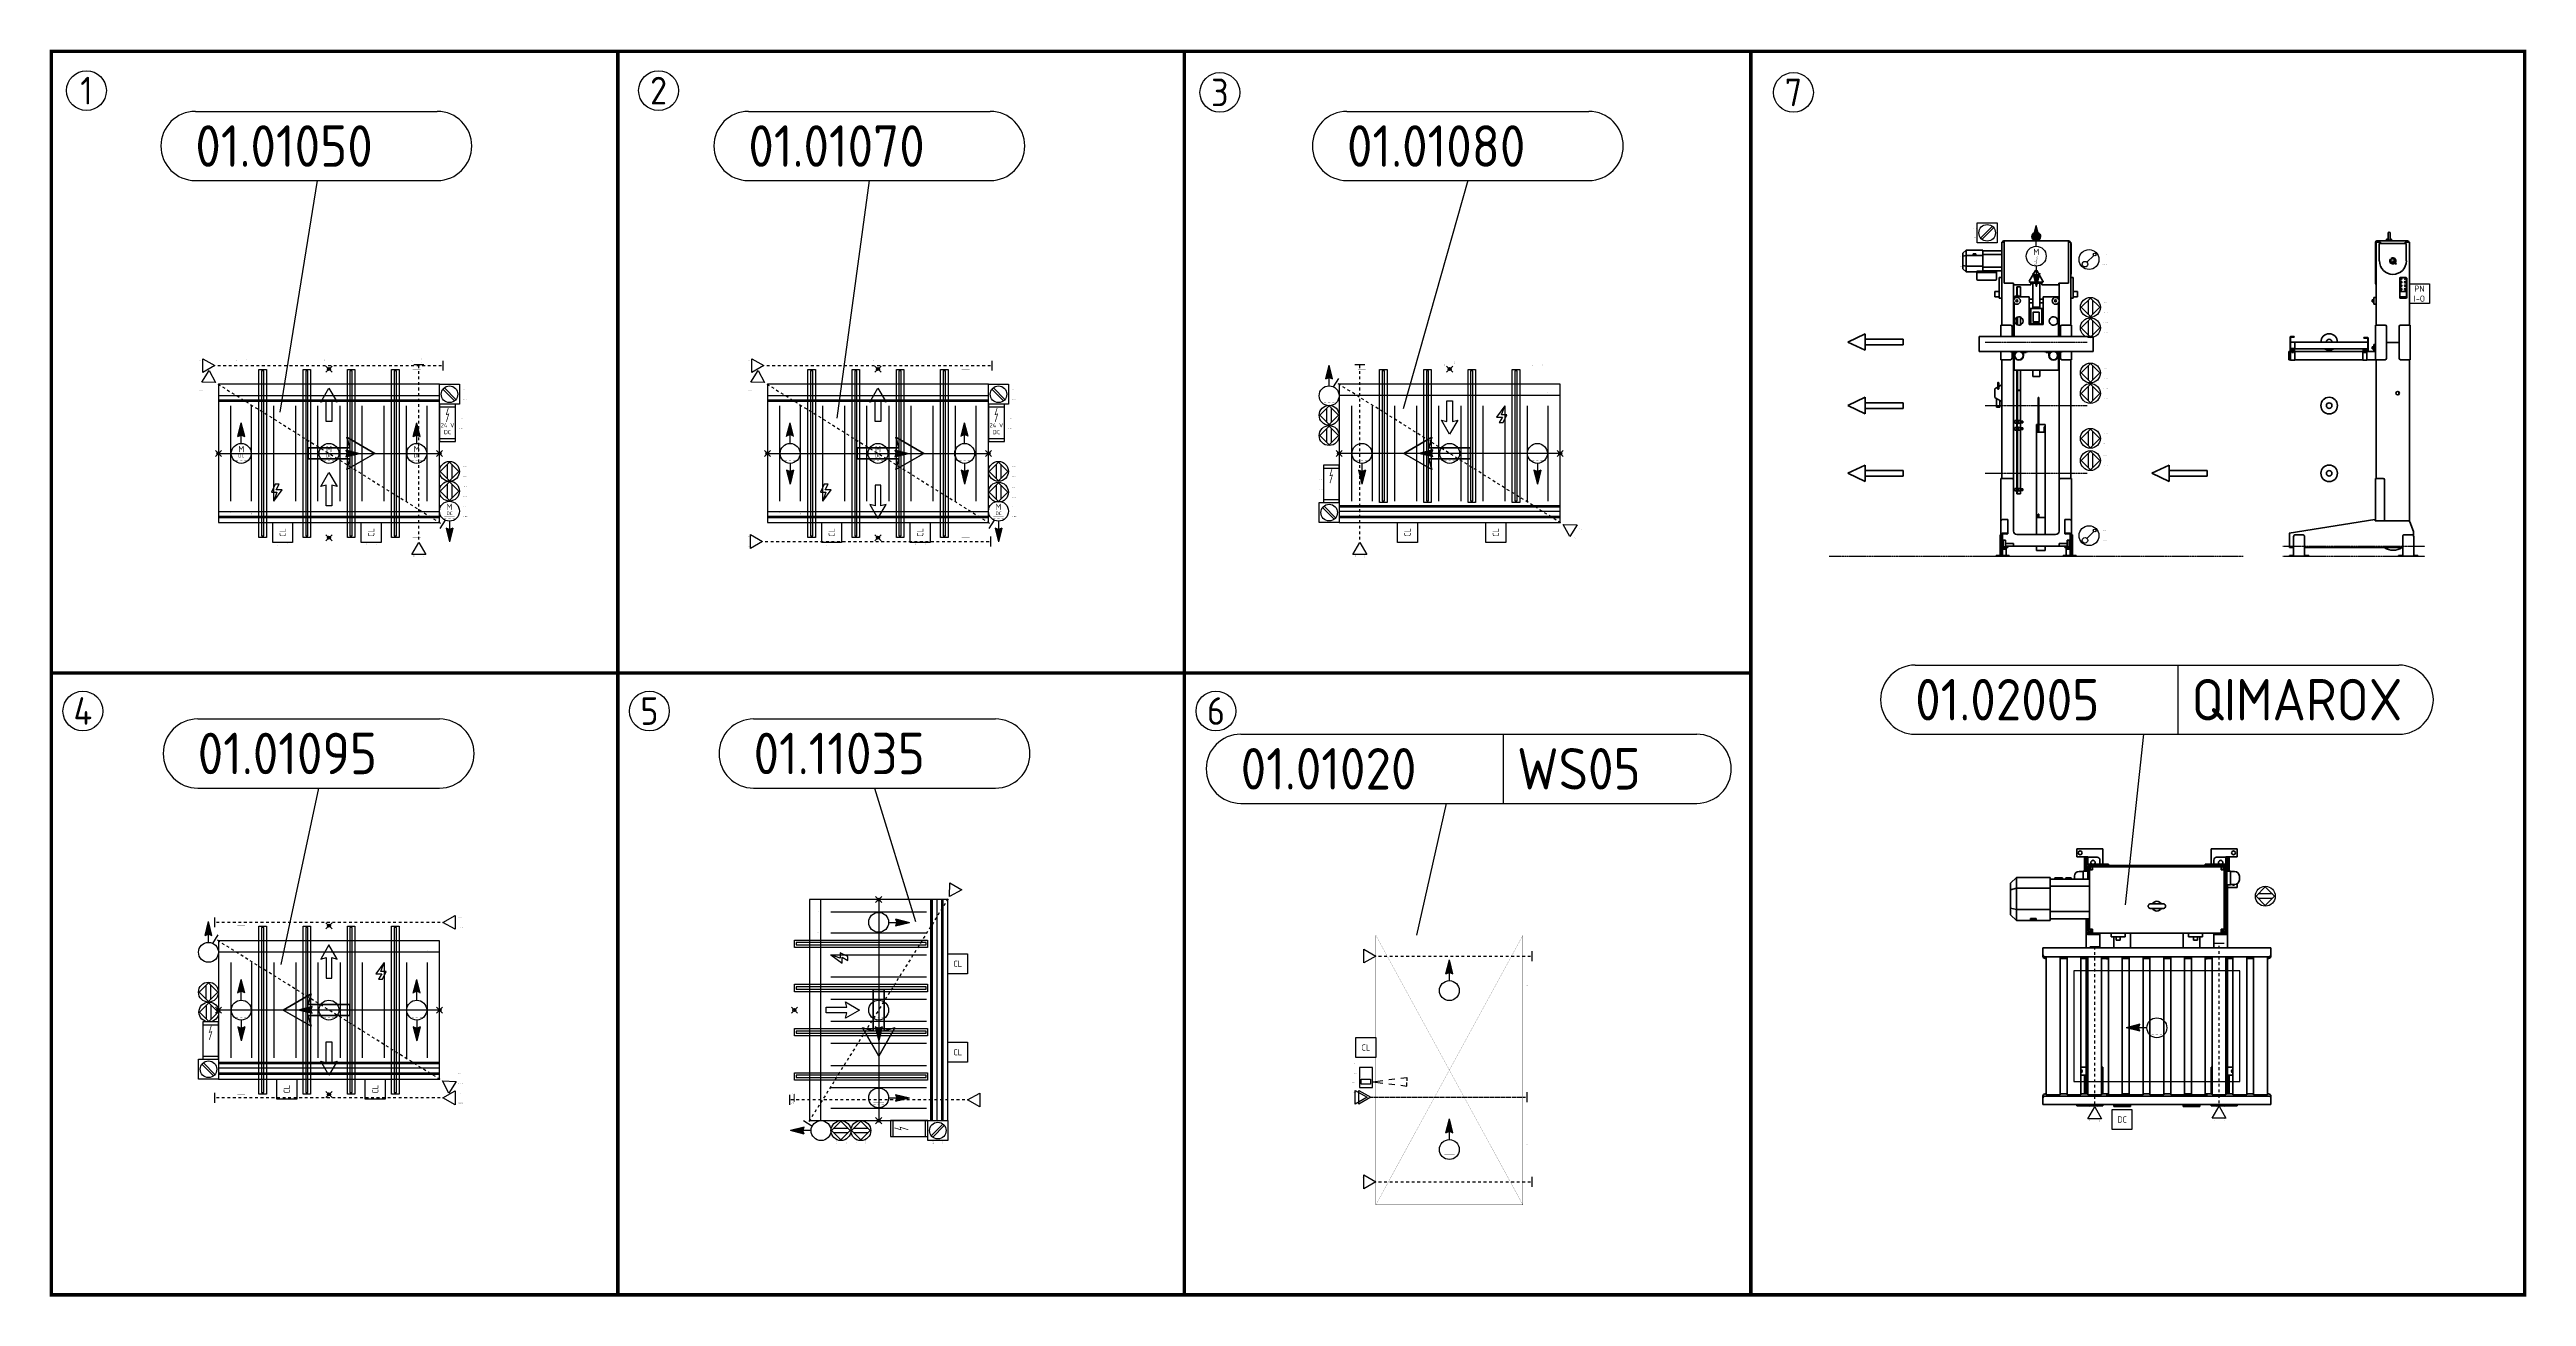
# Model space of a CAD drawing. Header units: millimetres. Extents: x -237058 to -184775, y -34272 to -10386.
# Drawn here: x -202700 to -184775, y -22273 to -13251 of the extents above; entities that cross this region are included whole.
import ezdxf
from ezdxf.enums import TextEntityAlignment as Align

# ---------------------------------------------------------------- set-up
doc = ezdxf.new("R2018")
doc.units = ezdxf.units.MM
doc.set_wipeout_variables(frame=1)
doc.header["$PDMODE"] = 35
doc.header["$PDSIZE"] = 22
doc.linetypes.add('CHAIN', pattern=[0.3543, 0.2362, -0.0295, 0.0591, -0.0295])
doc.linetypes.add('DOUBLE_DASH_CHAIN', pattern=[1.2403, 0.6614, -0.0827, 0.1654, -0.0827, 0.1654, -0.0827])
for name, color, linetype in [('0_SA-Comp_230V', 7, 'Continuous'), ('0_SA-Comp_400V', 7, 'Continuous'), ('0_SA-Comp_Connections_And_Zooms', 1, 'Continuous'), ('0_SA-Comp_ICE', 4, 'Continuous'), ('0_SA-Comp_Inther', 7, 'Continuous'), ('0_SA-Comp_Profinet', 7, 'Continuous'), ('0_TOC+0600_conv_ICE', 7, 'Continuous'), ('0_TOC+0750_conv_ICE', 7, 'Continuous'), ('conv_beltside', 74, 'Continuous'), ('conv_centerline', 140, 'Continuous'), ('conv_direction', 30, 'Continuous'), ('conv_e-side', 12, 'Continuous'), ('conv_nodes', 7, 'Continuous'), ('conv_POSNR', 3, 'Continuous'), ('conv_speeds', 7, 'Continuous'), ('conv_type', 7, 'Continuous')]:
    doc.layers.add(name, color=color, linetype=linetype)
doc.layers.add('conv_textures', color=7, linetype='Continuous', true_color=0x5a6e7e)
doc.layers.add('Sketch Geometry (ISO)', color=4, linetype='Continuous', lineweight=25, true_color=0x00ffff)
doc.layers.add('Work Plane (ISO)', color=4, linetype='DOUBLE_DASH_CHAIN', lineweight=25, true_color=0x00ffff)
doc.layers.add('Visible (ISO)', color=7, linetype='Continuous', lineweight=35)
doc.styles.add('ICE_25', font='calibri.ttf', dxfattribs={"height": 25})
doc.styles.add('Int_Kader_1.0', font='calibri.ttf', dxfattribs={"height": 1})
doc.styles.get("Standard").update_dxf_attribs({"font": 'isocp.shx'})

# ---------------------------------------------------------------- blocks, each defined once
blk = doc.blocks.new('ICE_sub-block_direction')
at = {"layer": 'conv_direction'}
for p, q in [((-75, -20), (-75, 20)), ((-75, 20), (75, 20)), ((75, 20), (64.6, 58.6)), ((64.6, 58.6), (166.2, 0)), ((166.2, 0), (64.6, -58.6)), ((75, -20), (-75, -20)), ((64.6, -58.6), (75, -20))]:
    blk.add_line(p, q, dxfattribs=at)
blk = doc.blocks.new('ICE_sub-block_balloon_S')
at = {"layer": 'conv_POSNR'}
for p, q in [((-437.5, 125), (437.5, 125)), ((-437.5, -125), (437.5, -125))]:
    blk.add_line(p, q, dxfattribs=at)
for centre, start, end in [((-437.5, 0), 90, 270), ((437.5, 0), 270, 90)]:
    blk.add_arc(centre, 125, start, end, dxfattribs=at)
blk = doc.blocks.new('power_supply_sign')
blk.add_lwpolyline([(0, 0), (30.5, 40.8), (8.7, 40.8), (20.3, 60.9), (5.8, 60.9), (-7.4, 32.6), (11.9, 32.6)], close=True)
blk = doc.blocks.new('*U126')
for p, q in [((0, 250), (0, 210)), ((0, 210), (0, -210)), ((800, 210), (800, 250)), ((800, -210), (800, 210)), ((0, -210), (0, -250)), ((800, -250), (800, -210))]:
    blk.add_line(p, q)
for points in [[(173.5, -304), (146.5, -304), (146.5, 304), (173.5, 304)], [(333.5, -304), (306.5, -304), (306.5, 304), (333.5, 304)], [(493.5, -304), (466.5, -304), (466.5, 304), (493.5, 304)], [(653.5, -304), (626.5, -304), (626.5, 304), (653.5, 304)], [(731, -304), (704, -304), (704, 304), (731, 304)], [(731, -304), (704, -304), (704, 304), (731, 304)], [(731, -304), (704, -304), (704, 304), (731, 304)]]:
    blk.add_lwpolyline(points, close=True)
at = {"layer": 'conv_nodes'}
for p in [(400, 305), (0, 0), (800, 0), (400, -305)]:
    blk.add_point(p, dxfattribs=at)
at = {"layer": 'conv_POSNR'}
blk.add_line((357.2, 987.2), (222.3, 149.4), dxfattribs=at)
at = {"layer": 'conv_textures'}
for p, q in [((45, -172.5), (45, 172.5)), ((120, -172.5), (120, 172.5)), ((200, -172.5), (200, 172.5)), ((280, -172.5), (280, 172.5)), ((360, -172.5), (360, 172.5)), ((440, -172.5), (440, 172.5)), ((520, -172.5), (520, 172.5)), ((600, -172.5), (600, 172.5)), ((680, -172.5), (680, 172.5)), ((755, -172.5), (755, 172.5))]:
    blk.add_line(p, q, dxfattribs=at)
for points in [[(164, -298.7), (164, 298.7), (156, 298.7), (156, -298.7)], [(324, -298.7), (324, 298.7), (316, 298.7), (316, -298.7)], [(484, -298.7), (484, 298.7), (476, 298.7), (476, -298.7)], [(644, -298.7), (644, 298.7), (636, 298.7), (636, -298.7)], [(721.5, -298.7), (721.5, 298.7), (713.5, 298.7), (713.5, -298.7)], [(721.5, -298.7), (721.5, 298.7), (713.5, 298.7), (713.5, -298.7)], [(721.5, -298.7), (721.5, 298.7), (713.5, 298.7), (713.5, -298.7)]]:
    blk.add_lwpolyline(points, close=True, dxfattribs=at)
for name, p in [('ICE_sub-block_balloon_S', (354.2, 1112.2)), ('power_supply_sign', (200, -172.5))]:
    blk.add_blockref(name, p)
at = {"layer": 'conv_direction', "xscale": 0.5, "yscale": 0.5, "zscale": 0.5}
for p, rotation in [((400, 152.5), 90.00000000000001), ((400, 152.5), 90.00000000000001), ((400, -152.5), 90.00000000000001), ((400, -152.5), 89.99999999999999)]:
    blk.add_blockref('ICE_sub-block_direction', p, dxfattribs=dict(at, rotation=rotation))
at = {"layer": 'conv_direction', "xscale": -1, "rotation": 180}
blk.add_blockref('ICE_sub-block_direction', (400, 0), dxfattribs=at)
at = {"layer": 'conv_direction'}
blk.add_blockref('ICE_sub-block_direction', (400, 0), dxfattribs=at)
at = {"layer": 'conv_POSNR', "flags": 8}
blk.add_attdef('position_number', (-83.3, 1037.2), '', height=150, dxfattribs=at)
at = {"layer": 'conv_speeds', "lineweight": 30, "flags": 2}
for tag, p in [('v', (45, -210)), ('a', (120, -210))]:
    blk.add_attdef(tag, text='', height=25, rotation=270, dxfattribs=at).set_placement(p, align=Align.MIDDLE_RIGHT)
at = {"layer": 'conv_type', "style": 'ICE_25', "flags": 10}
blk.add_attdef('identifier', (15, -242.5), '', height=25, dxfattribs=at)
blk.add_wipeout([(682.5, 304.5), (752.5, 304.5), (752.5, -304.5), (682.5, -304.5)])
for p, q in [((800, 250), (0, 250)), ((0, 210), (800, 210)), ((0, -210), (800, -210)), ((0, -250), (800, -250))]:
    blk.add_line(p, q)
at = {"layer": 'conv_beltside', "const_width": 10}
blk.add_lwpolyline([(800, 191.2), (0, 191.2)], dxfattribs=at)
at = {"layer": 'conv_centerline'}
blk.add_line((0, 0), (800, 0), dxfattribs=at)
at = {"layer": 'conv_e-side', "const_width": 10}
blk.add_lwpolyline([(0, -230), (800, -230)], dxfattribs=at)
blk = doc.blocks.new('*U136')
at = {"ltscale": 0.5}
for p, q in [((-100, 3), (-47, 88)), ((0, 0), (-100, 3)), ((-47, 88), (0, 0)), ((1662, -996), (1623, -1057))]:
    blk.add_line(p, q, dxfattribs=at)
for p, q in [((17, -11), (34, -21)), ((51, -32), (68, -42)), ((85, -53), (102, -64)), ((119, -74), (136, -85)), ((153, -95), (170, -106)), ((187, -117), (204, -127)), ((220, -138), (237, -148)), ((254, -159), (271, -170)), ((288, -180), (305, -191)), ((322, -201), (339, -212)), ((356, -223), (373, -233)), ((390, -244), (407, -254)), ((424, -265), (441, -276)), ((458, -286), (475, -297)), ((492, -307), (509, -318)), ((526, -329), (543, -339)), ((560, -350), (577, -360)), ((594, -371), (611, -382)), ((628, -392), (644, -403)), ((661, -413), (678, -424)), ((695, -435), (712, -445)), ((729, -456), (746, -466)), ((763, -477), (780, -488)), ((797, -498), (814, -509)), ((831, -519), (848, -530)), ((865, -541), (882, -551)), ((899, -562), (916, -572)), ((933, -583), (950, -594)), ((967, -604), (984, -615)), ((1001, -625), (1018, -636)), ((1035, -647), (1052, -657)), ((1068, -668), (1085, -678)), ((1102, -689), (1119, -700)), ((1136, -710), (1153, -721)), ((1170, -731), (1187, -742)), ((1204, -753), (1221, -763)), ((1238, -774), (1255, -784)), ((1272, -795), (1289, -806)), ((1306, -816), (1323, -827)), ((1340, -837), (1357, -848)), ((1374, -859), (1391, -869)), ((1408, -880), (1425, -890)), ((1442, -901), (1459, -912)), ((1476, -922), (1492, -933)), ((1509, -943), (1526, -954)), ((1543, -965), (1560, -975)), ((1577, -986), (1594, -996)), ((1611, -1007), (1628, -1018))]:
    blk.add_line(p, q)
at = {"lineweight": 30, "flags": 64}
for tag, p in [('FUNC_REF', (-115, 14)), ('EPLAN_REF', (-115, -58))]:
    blk.add_attdef(tag, text='', height=50, dxfattribs=at).set_placement(p, align=Align.MIDDLE_RIGHT)
blk = doc.blocks.new('*U130')
for p, q in [((37, -47), (-47, 37)), ((47, -37), (-37, 47))]:
    blk.add_line(p, q)
at = {"ltscale": 0.5}
blk.add_lwpolyline([(-72, 72), (72, 72), (72, -72), (-72, -72)], close=True, dxfattribs=at)
blk.add_circle((0, 0), 60)
at = {"lineweight": 30, "flags": 104}
for tag, p in [('FUNC_REF', (97, 36)), ('EPLAN_REF', (97, -36))]:
    blk.add_attdef(tag, text='', height=50, dxfattribs=at).set_placement(p, align=Align.MIDDLE_LEFT)
blk = doc.blocks.new('*U131')
at = {"color": 30, "true_color": 0xf8991e}
for points in [[(-58, -135), (58, -135), (58, 135), (-58, 135)], [(-58, 115), (58, 115), (58, 135), (-58, 135)], [(-58, -135), (58, -135), (58, -115), (-58, -115)]]:
    blk.add_lwpolyline(points, close=True, dxfattribs=at)
at = {"color": 3, "const_width": 5}
blk.add_lwpolyline([(5, 107), (-9, 60), (9, 65), (-9, 6)], dxfattribs=at)
at = {"ltscale": 0.5, "const_width": 1}
for points in [[(-38, -92), (38, -92)], [(-38, -107), (-22, -107)], [(-8, -107), (8, -107)], [(22, -107), (38, -107)]]:
    blk.add_lwpolyline(points, dxfattribs=at)
at = {"ltscale": 0.5, "insert": (0, -42), "char_height": 30, "attachment_point": 5}
blk.add_mtext_dynamic_manual_height_columns('\\pxqc;24 V\\PDC', width=115, gutter_width=6.25, heights=[0], dxfattribs=at)
at = {"lineweight": 30, "flags": 104}
for tag, p in [('FUNC_REF', (82, 36)), ('EPLAN_REF', (82, -36))]:
    blk.add_attdef(tag, text='', height=50, dxfattribs=at).set_placement(p, align=Align.MIDDLE_LEFT)
blk = doc.blocks.new('*U135')
at = {"ltscale": 0.5}
h = blk.add_hatch(color=256, dxfattribs=at)
h.dxf.hatch_style = 1
h.paths.add_polyline_path([(0, 132), (25, 122), (0, 222), (-25, 122)])
for p, q in [((-25, 122), (0, 222)), ((25, 122), (0, 222)), ((-25, 122), (0, 132)), ((0, 132), (25, 122))]:
    blk.add_line(p, q, dxfattribs=at)
blk.add_line((0, 72), (0, 132))
at = {"ltscale": 0.5, "const_width": 1}
for points in [[(-37.5, -36), (37.5, -36)], [(-37.5, -51), (-22.5, -51)], [(-7.5, -51), (7.5, -51)], [(22.5, -51), (37.5, -51)]]:
    blk.add_lwpolyline(points, dxfattribs=at)
blk.add_circle((0, 0), 72)
at = {"ltscale": 0.5, "attachment_point": 5}
for s, insert, char_height in [('\\pxqc;M', (0, 31), 45), ('\\pxqc;DC', (0, -16), 25)]:
    blk.add_mtext_dynamic_manual_height_columns(s, width=43.774, gutter_width=6.25, heights=[0], dxfattribs=dict(at, insert=insert, char_height=char_height))
at = {"lineweight": 30}
for tag, p in [('FUNC_REF', (-36, 660)), ('EPLAN_REF', (36, 660))]:
    blk.add_attdef(tag, text='', height=50, rotation=90, dxfattribs=at).set_placement(p, align=Align.MIDDLE_LEFT)
blk = doc.blocks.new('*U132')
at = {"ltscale": 0.5}
h = blk.add_hatch(color=256, dxfattribs=at)
h.dxf.hatch_style = 1
h.paths.add_polyline_path([(132, 0), (122, -25), (222, 0), (122, 25)])
blk.add_line((72, 0), (132, 0))
for p, q in [((122, 25), (132, 0)), ((122, 25), (222, 0)), ((132, 0), (122, -25)), ((122, -25), (222, 0))]:
    blk.add_line(p, q, dxfattribs=at)
at = {"ltscale": 0.5, "const_width": 1}
for points in [[(-37.5, -36), (37.5, -36)], [(-37.5, -51), (-22.5, -51)], [(-7.5, -51), (7.5, -51)], [(22.5, -51), (37.5, -51)]]:
    blk.add_lwpolyline(points, dxfattribs=at)
blk.add_circle((0, 0), 72)
at = {"ltscale": 0.5, "attachment_point": 5}
for s, insert, char_height in [('\\pxqc;M', (0, 31), 45), ('\\pxqc;DC', (0, -16), 25)]:
    blk.add_mtext_dynamic_manual_height_columns(s, width=43.774, gutter_width=6.25, heights=[0], dxfattribs=dict(at, insert=insert, char_height=char_height))
at = {"lineweight": 30}
for tag, p in [('FUNC_REF', (-36, 660)), ('EPLAN_REF', (36, 660))]:
    blk.add_attdef(tag, text='', height=50, rotation=90, dxfattribs=at).set_placement(p, align=Align.MIDDLE_LEFT)
blk = doc.blocks.new('*U133')
at = {"ltscale": 0.5}
h = blk.add_hatch(color=256, dxfattribs=at)
h.dxf.hatch_style = 1
h.paths.add_polyline_path([(0, 132), (25, 122), (0, 222), (-25, 122)])
for p, q in [((-25, 122), (0, 222)), ((25, 122), (0, 222)), ((-25, 122), (0, 132)), ((0, 132), (25, 122))]:
    blk.add_line(p, q, dxfattribs=at)
blk.add_line((0, 72), (0, 132))
at = {"ltscale": 0.5, "const_width": 1}
for points in [[(-37.5, -36), (37.5, -36)], [(-37.5, -51), (-22.5, -51)], [(-7.5, -51), (7.5, -51)], [(22.5, -51), (37.5, -51)]]:
    blk.add_lwpolyline(points, dxfattribs=at)
blk.add_circle((0, 0), 72)
at = {"ltscale": 0.5, "attachment_point": 5}
for s, insert, char_height in [('\\pxqc;M', (0, 31), 45), ('\\pxqc;DC', (0, -16), 25)]:
    blk.add_mtext_dynamic_manual_height_columns(s, width=43.774, gutter_width=6.25, heights=[0], dxfattribs=dict(at, insert=insert, char_height=char_height))
at = {"lineweight": 30}
for tag, p in [('FUNC_REF', (-36, 660)), ('EPLAN_REF', (36, 660))]:
    blk.add_attdef(tag, text='', height=50, rotation=90, dxfattribs=at).set_placement(p, align=Align.MIDDLE_LEFT)
blk = doc.blocks.new('*U129')
at = {"ltscale": 0.5}
h = blk.add_hatch(color=256, dxfattribs=at)
h.dxf.hatch_style = 1
h.paths.add_polyline_path([(0, -132), (-25, -122), (0, -222), (25, -122)])
for p, q in [((-25, -122), (0, -222)), ((0, -132), (-25, -122)), ((25, -122), (0, -132)), ((25, -122), (0, -222))]:
    blk.add_line(p, q, dxfattribs=at)
blk.add_line((0, -72), (0, -132))
at = {"ltscale": 0.5, "const_width": 1}
for points in [[(-37.5, -36), (37.5, -36)], [(-37.5, -51), (-22.5, -51)], [(-7.5, -51), (7.5, -51)], [(22.5, -51), (37.5, -51)]]:
    blk.add_lwpolyline(points, dxfattribs=at)
blk.add_circle((0, 0), 72)
at = {"ltscale": 0.5, "attachment_point": 5}
for s, insert, char_height in [('\\pxqc;M', (0, 31), 45), ('\\pxqc;DC', (0, -16), 25)]:
    blk.add_mtext_dynamic_manual_height_columns(s, width=43.774, gutter_width=6.25, heights=[0], dxfattribs=dict(at, insert=insert, char_height=char_height))
at = {"lineweight": 30, "flags": 64}
for tag, p in [('FUNC_REF', (97, 36)), ('EPLAN_REF', (97, -36))]:
    blk.add_attdef(tag, text='', height=50, dxfattribs=at).set_placement(p, align=Align.MIDDLE_LEFT)
blk = doc.blocks.new('Proximity Switch (ICE)')
at = {"ltscale": 0.5}
for p, q in [((0, 67.5), (-67.5, 0)), ((-67.5, 0), (0, -67.5)), ((-16.25, 51.25), (-16.25, -51.25)), ((67.5, 0), (0, 67.5)), ((0, -67.5), (67.5, 0)), ((16.25, 51.25), (16.25, -51.25))]:
    blk.add_line(p, q, dxfattribs=at)
blk.add_circle((0, 0), 72)
at = {"lineweight": 30, "flags": 104}
for tag, p in [('FUNC_REF', (97, 36)), ('EPLAN_REF', (97, -36))]:
    blk.add_attdef(tag, text='', height=50, dxfattribs=at).set_placement(p, align=Align.MIDDLE_LEFT)
blk = doc.blocks.new('*U134')
at = {"ltscale": 0.5}
for p, q in [((-87, -50), (-87, 50)), ((-87, 50), (0, 0)), ((0, 0), (-87, -50)), ((1650, 36), (1650, -36))]:
    blk.add_line(p, q, dxfattribs=at)
for p, q in [((20, 0), (40, 0)), ((60, 0), (80, 0)), ((100, 0), (120, 0)), ((140, 0), (160, 0)), ((180, 0), (200, 0)), ((220, 0), (240, 0)), ((260, 0), (280, 0)), ((300, 0), (320, 0)), ((340, 0), (360, 0)), ((380, 0), (400, 0)), ((420, 0), (440, 0)), ((460, 0), (480, 0)), ((500, 0), (520, 0)), ((540, 0), (560, 0)), ((580, 0), (600, 0)), ((620, 0), (640, 0)), ((660, 0), (680, 0)), ((700, 0), (720, 0)), ((740, 0), (760, 0)), ((780, 0), (800, 0)), ((820, 0), (840, 0)), ((860, 0), (880, 0)), ((900, 0), (920, 0)), ((940, 0), (960, 0)), ((980, 0), (1000, 0)), ((1020, 0), (1040, 0)), ((1060, 0), (1080, 0)), ((1100, 0), (1120, 0)), ((1140, 0), (1160, 0)), ((1180, 0), (1200, 0)), ((1220, 0), (1240, 0)), ((1260, 0), (1280, 0)), ((1300, 0), (1320, 0)), ((1340, 0), (1360, 0)), ((1380, 0), (1400, 0)), ((1420, 0), (1440, 0)), ((1460, 0), (1480, 0)), ((1500, 0), (1520, 0)), ((1540, 0), (1560, 0)), ((1580, 0), (1600, 0)), ((1620, 0), (1640, 0))]:
    blk.add_line(p, q)
at = {"lineweight": 30, "flags": 104}
for tag, p in [('FUNC_REF', (-112, 36)), ('EPLAN_REF', (-112, -36))]:
    blk.add_attdef(tag, text='', height=50, dxfattribs=at).set_placement(p, align=Align.MIDDLE_RIGHT)
blk = doc.blocks.new('*U75')
at = {"ltscale": 0.5}
blk.add_lwpolyline([(-72, 72), (72, 72), (72, -72), (-72, -72)], close=True, dxfattribs=at)
at = {"insert": (0, 0), "char_height": 45, "width": 90.62, "attachment_point": 5, "rotation": 90}
blk.add_mtext('\\pxqc;CL', dxfattribs=at)
at = {"lineweight": 30, "flags": 14}
for tag, p in [('FUNC_REF', (-36, -97)), ('EPLAN_REF', (36, -97))]:
    blk.add_attdef(tag, text='', height=50, rotation=90, dxfattribs=at).set_placement(p, align=Align.MIDDLE_RIGHT)
blk = doc.blocks.new('*U128')
at = {"ltscale": 0.5}
for p, q in [((-36, 1288), (36, 1288)), ((-50, -87), (0, 0)), ((0, 0), (50, -87)), ((50, -87), (-50, -87))]:
    blk.add_line(p, q, dxfattribs=at)
for p, q in [((0, 1260), (0, 1280)), ((0, 1220), (0, 1240)), ((0, 1180), (0, 1200)), ((0, 1140), (0, 1160)), ((0, 1100), (0, 1120)), ((0, 1060), (0, 1080)), ((0, 1020), (0, 1040)), ((0, 980), (0, 1000)), ((0, 940), (0, 960)), ((0, 900), (0, 920)), ((0, 860), (0, 880)), ((0, 820), (0, 840)), ((0, 780), (0, 800)), ((0, 740), (0, 760)), ((0, 700), (0, 720)), ((0, 660), (0, 680)), ((0, 620), (0, 640)), ((0, 580), (0, 600)), ((0, 540), (0, 560)), ((0, 500), (0, 520)), ((0, 460), (0, 480)), ((0, 420), (0, 440)), ((0, 380), (0, 400)), ((0, 340), (0, 360)), ((0, 300), (0, 320)), ((0, 260), (0, 280)), ((0, 220), (0, 240)), ((0, 180), (0, 200)), ((0, 140), (0, 160)), ((0, 100), (0, 120)), ((0, 60), (0, 80)), ((0, 20), (0, 40))]:
    blk.add_line(p, q)
at = {"lineweight": 30, "flags": 42}
for tag, p in [('FUNC_REF', (-36, -112)), ('EPLAN_REF', (36, -112))]:
    blk.add_attdef(tag, text='', height=50, rotation=90, dxfattribs=at).set_placement(p, align=Align.MIDDLE_RIGHT)
blk = doc.blocks.new('*U137')
for p, q in [((0, 250), (0, 210)), ((0, 210), (0, -210)), ((800, 210), (800, 250)), ((800, -210), (800, 210)), ((0, -210), (0, -250)), ((800, -250), (800, -210))]:
    blk.add_line(p, q)
for points in [[(173.5, -304), (146.5, -304), (146.5, 304), (173.5, 304)], [(333.5, -304), (306.5, -304), (306.5, 304), (333.5, 304)], [(493.5, -304), (466.5, -304), (466.5, 304), (493.5, 304)], [(653.5, -304), (626.5, -304), (626.5, 304), (653.5, 304)], [(731, -304), (704, -304), (704, 304), (731, 304)], [(731, -304), (704, -304), (704, 304), (731, 304)], [(731, -304), (704, -304), (704, 304), (731, 304)]]:
    blk.add_lwpolyline(points, close=True)
at = {"layer": 'conv_nodes'}
for p in [(400, 305), (0, 0), (800, 0), (400, -305)]:
    blk.add_point(p, dxfattribs=at)
at = {"layer": 'conv_POSNR'}
blk.add_line((368.7, 987.2), (251.2, 127.7), dxfattribs=at)
at = {"layer": 'conv_textures'}
for p, q in [((45, -172.5), (45, 172.5)), ((120, -172.5), (120, 172.5)), ((200, -172.5), (200, 172.5)), ((280, -172.5), (280, 172.5)), ((360, -172.5), (360, 172.5)), ((440, -172.5), (440, 172.5)), ((520, -172.5), (520, 172.5)), ((600, -172.5), (600, 172.5)), ((680, -172.5), (680, 172.5)), ((755, -172.5), (755, 172.5))]:
    blk.add_line(p, q, dxfattribs=at)
for points in [[(164, -298.7), (164, 298.7), (156, 298.7), (156, -298.7)], [(324, -298.7), (324, 298.7), (316, 298.7), (316, -298.7)], [(484, -298.7), (484, 298.7), (476, 298.7), (476, -298.7)], [(644, -298.7), (644, 298.7), (636, 298.7), (636, -298.7)], [(721.5, -298.7), (721.5, 298.7), (713.5, 298.7), (713.5, -298.7)], [(721.5, -298.7), (721.5, 298.7), (713.5, 298.7), (713.5, -298.7)], [(721.5, -298.7), (721.5, 298.7), (713.5, 298.7), (713.5, -298.7)]]:
    blk.add_lwpolyline(points, close=True, dxfattribs=at)
for name, p in [('ICE_sub-block_balloon_S', (368.7, 1112.2)), ('power_supply_sign', (200, -172.5))]:
    blk.add_blockref(name, p)
at = {"layer": 'conv_direction', "yscale": 0.5, "zscale": 0.5}
for p, xscale, rotation in [((400, 152.5), 0.5, 90.00000000000001), ((400, 152.5), 0.5, 90.00000000000001), ((400, -152.5), -0.5, 90), ((400, -152.5), -0.5, 90)]:
    blk.add_blockref('ICE_sub-block_direction', p, dxfattribs=dict(at, xscale=xscale, rotation=rotation))
at = {"layer": 'conv_direction', "xscale": -1, "rotation": 180}
blk.add_blockref('ICE_sub-block_direction', (400, 0), dxfattribs=at)
at = {"layer": 'conv_direction'}
blk.add_blockref('ICE_sub-block_direction', (400, 0), dxfattribs=at)
at = {"layer": 'conv_POSNR', "flags": 8}
blk.add_attdef('position_number', (-68.8, 1037.2), '', height=150, dxfattribs=at)
at = {"layer": 'conv_speeds', "lineweight": 30, "flags": 2}
for tag, p in [('v', (45, -210)), ('a', (120, -210))]:
    blk.add_attdef(tag, text='', height=25, rotation=270, dxfattribs=at).set_placement(p, align=Align.MIDDLE_RIGHT)
at = {"layer": 'conv_type', "style": 'ICE_25', "flags": 10}
blk.add_attdef('identifier', (15, -242.5), '', height=25, dxfattribs=at)
blk.add_wipeout([(682.5, 304.5), (752.5, 304.5), (752.5, -304.5), (682.5, -304.5)])
for p, q in [((800, 250), (0, 250)), ((0, 210), (800, 210)), ((0, -210), (800, -210)), ((0, -250), (800, -250))]:
    blk.add_line(p, q)
at = {"layer": 'conv_beltside', "const_width": 10}
blk.add_lwpolyline([(800, 191.2), (0, 191.2)], dxfattribs=at)
at = {"layer": 'conv_centerline'}
blk.add_line((0, 0), (800, 0), dxfattribs=at)
at = {"layer": 'conv_e-side', "const_width": 10}
blk.add_lwpolyline([(0, -230), (800, -230)], dxfattribs=at)
blk = doc.blocks.new('*U28')
blk.add_circle((0, 0), 144)
at = {"ltscale": 0.5}
blk.add_attdef('ZOOM_NR', text='', height=200, rotation=270, dxfattribs=at).set_placement((0, 0), align=Align.MIDDLE_CENTER)
blk = doc.blocks.new('*U138')
for p, q in [((0, 250), (0, 210)), ((0, 210), (0, -210)), ((800, 210), (800, 250)), ((800, -210), (800, 210)), ((0, -210), (0, -250)), ((800, -250), (800, -210))]:
    blk.add_line(p, q)
for points in [[(173.5, -304), (146.5, -304), (146.5, 177), (173.5, 177)], [(333.5, -304), (306.5, -304), (306.5, 177), (333.5, 177)], [(493.5, -304), (466.5, -304), (466.5, 177), (493.5, 177)], [(653.5, -304), (626.5, -304), (626.5, 177), (653.5, 177)], [(731, -304), (704, -304), (704, 177), (731, 177)], [(731, -304), (704, -304), (704, 177), (731, 177)], [(731, -304), (704, -304), (704, 177), (731, 177)]]:
    blk.add_lwpolyline(points, close=True)
at = {"layer": 'conv_nodes'}
for p in [(0, 0), (800, 0), (400, -305)]:
    blk.add_point(p, dxfattribs=at)
at = {"layer": 'conv_POSNR'}
blk.add_line((334.1, -987.2), (568.2, -161.3), dxfattribs=at)
at = {"layer": 'conv_textures'}
for p, q in [((45, -172.5), (45, 172.5)), ((120, -172.5), (120, 172.5)), ((200, -172.5), (200, 172.5)), ((280, -172.5), (280, 172.5)), ((360, -172.5), (360, 172.5)), ((440, -172.5), (440, 172.5)), ((520, -172.5), (520, 172.5)), ((600, -172.5), (600, 172.5)), ((680, -172.5), (680, 172.5)), ((755, -172.5), (755, 172.5))]:
    blk.add_line(p, q, dxfattribs=at)
for points in [[(164, -298.7), (164, 171.7), (156, 171.7), (156, -298.7)], [(324, -298.7), (324, 171.7), (316, 171.7), (316, -298.7)], [(484, -298.7), (484, 171.7), (476, 171.7), (476, -298.7)], [(644, -298.7), (644, 171.7), (636, 171.7), (636, -298.7)], [(721.5, -298.7), (721.5, 171.7), (713.5, 171.7), (713.5, -298.7)], [(721.5, -298.7), (721.5, 171.7), (713.5, 171.7), (713.5, -298.7)], [(721.5, -298.7), (721.5, 171.7), (713.5, 171.7), (713.5, -298.7)]]:
    blk.add_lwpolyline(points, close=True, dxfattribs=at)
blk.add_blockref('power_supply_sign', (200, -172.5))
at = {"rotation": 180}
blk.add_blockref('ICE_sub-block_balloon_S', (334.1, -1112.2), dxfattribs=at)
at = {"layer": 'conv_direction', "xscale": -1, "rotation": 180}
blk.add_blockref('ICE_sub-block_direction', (400, 0), dxfattribs=at)
at = {"layer": 'conv_direction'}
blk.add_blockref('ICE_sub-block_direction', (400, 0), dxfattribs=at)
at = {"layer": 'conv_direction', "xscale": 0.5, "yscale": 0.5, "zscale": 0.5}
for rotation in [90.00000000000001, 89.99999999999999]:
    blk.add_blockref('ICE_sub-block_direction', (400, -152.5), dxfattribs=dict(at, rotation=rotation))
at = {"layer": 'conv_POSNR', "flags": 8}
blk.add_attdef('position_number', (771.6, -1037.2), '', height=150, rotation=180, dxfattribs=at)
at = {"layer": 'conv_speeds', "lineweight": 30, "flags": 2}
for tag, p in [('v', (45, -210)), ('a', (120, -210))]:
    blk.add_attdef(tag, text='', height=25, rotation=270, dxfattribs=at).set_placement(p, align=Align.MIDDLE_RIGHT)
at = {"layer": 'conv_type', "style": 'ICE_25', "flags": 10}
blk.add_attdef('identifier', (15, -242.5), '', height=25, dxfattribs=at)
blk.add_wipeout([(682.5, 304.5), (752.5, 304.5), (752.5, -304.5), (682.5, -304.5)])
for p, q in [((800, 250), (0, 250)), ((0, 210), (800, 210)), ((0, -210), (800, -210)), ((0, -250), (800, -250))]:
    blk.add_line(p, q)
at = {"layer": 'conv_beltside', "const_width": 10}
blk.add_lwpolyline([(0, 191.2), (800, 191.2)], dxfattribs=at)
at = {"layer": 'conv_centerline'}
blk.add_line((0, 0), (800, 0), dxfattribs=at)
at = {"layer": 'conv_e-side', "const_width": 10}
blk.add_lwpolyline([(0, 230), (800, 230)], dxfattribs=at)
blk = doc.blocks.new('*U144')
at = {"ltscale": 0.5}
blk.add_lwpolyline([(-72, 72), (72, 72), (72, -72), (-72, -72)], close=True, dxfattribs=at)
at = {"insert": (0, 0), "char_height": 45, "width": 90.62, "attachment_point": 5, "rotation": 270}
blk.add_mtext('\\pxqc;CL', dxfattribs=at)
at = {"lineweight": 30, "flags": 6}
for tag, p in [('EPLAN_REF', (-36, 97)), ('FUNC_REF', (36, 97))]:
    blk.add_attdef(tag, text='', height=50, rotation=270, dxfattribs=at).set_placement(p, align=Align.MIDDLE_RIGHT)
blk = doc.blocks.new('*U60')
at = {"ltscale": 0.5}
blk.add_lwpolyline([(-72, 72), (72, 72), (72, -72), (-72, -72)], close=True, dxfattribs=at)
at = {"insert": (0, 0), "char_height": 45, "width": 90.62, "attachment_point": 5, "rotation": 270}
blk.add_mtext('\\pxqc;CL', dxfattribs=at)
at = {"lineweight": 30, "flags": 6}
for tag, p in [('EPLAN_REF', (-36, 97)), ('FUNC_REF', (36, 97))]:
    blk.add_attdef(tag, text='', height=50, rotation=270, dxfattribs=at).set_placement(p, align=Align.MIDDLE_RIGHT)
blk = doc.blocks.new('*U145')
for p, q in [((37, -47), (-47, 37)), ((47, -37), (-37, 47))]:
    blk.add_line(p, q)
at = {"ltscale": 0.5}
blk.add_lwpolyline([(-72, 72), (72, 72), (72, -72), (-72, -72)], close=True, dxfattribs=at)
blk.add_circle((0, 0), 60)
at = {"lineweight": 30}
for tag, p in [('EPLAN_REF', (97, 36)), ('FUNC_REF', (97, -36))]:
    blk.add_attdef(tag, text='', height=50, rotation=180, dxfattribs=at).set_placement(p, align=Align.MIDDLE_RIGHT)
blk = doc.blocks.new('*U146')
at = {"color": 30, "true_color": 0xf8991e}
for points in [[(57, 135), (-58, 135), (-58, -135), (57, -135)], [(57, 135), (-58, 135), (-58, 115), (57, 115)], [(57, -115), (-58, -115), (-58, -135), (57, -135)]]:
    blk.add_lwpolyline(points, close=True, dxfattribs=at)
at = {"ltscale": 0.5, "const_width": 1}
for points in [[(-22, 107), (-37, 107)], [(38, 92), (-37, 92)], [(8, 107), (-7, 107)], [(38, 107), (23, 107)]]:
    blk.add_lwpolyline(points, dxfattribs=at)
at = {"color": 3, "const_width": 5}
blk.add_lwpolyline([(-5, -107), (9, -60), (-9, -65), (9, -6)], dxfattribs=at)
at = {"lineweight": 30}
for tag, p in [('EPLAN_REF', (82, 36)), ('FUNC_REF', (82, -36))]:
    blk.add_attdef(tag, text='', height=50, rotation=180, dxfattribs=at).set_placement(p, align=Align.MIDDLE_RIGHT)
blk = doc.blocks.new('*U142')
at = {"ltscale": 0.5}
for p, q in [((-100, 3), (-47, 88)), ((0, 0), (-100, 3)), ((-47, 88), (0, 0)), ((1662, -996), (1623, -1057))]:
    blk.add_line(p, q, dxfattribs=at)
for p, q in [((17, -11), (34, -21)), ((51, -32), (68, -42)), ((85, -53), (102, -64)), ((119, -74), (136, -85)), ((153, -95), (170, -106)), ((187, -117), (204, -127)), ((220, -138), (237, -148)), ((254, -159), (271, -170)), ((288, -180), (305, -191)), ((322, -201), (339, -212)), ((356, -223), (373, -233)), ((390, -244), (407, -254)), ((424, -265), (441, -276)), ((458, -286), (475, -297)), ((492, -307), (509, -318)), ((526, -329), (543, -339)), ((560, -350), (577, -360)), ((594, -371), (611, -382)), ((628, -392), (644, -403)), ((661, -413), (678, -424)), ((695, -435), (712, -445)), ((729, -456), (746, -466)), ((763, -477), (780, -488)), ((797, -498), (814, -509)), ((831, -519), (848, -530)), ((865, -541), (882, -551)), ((899, -562), (916, -572)), ((933, -583), (950, -594)), ((967, -604), (984, -615)), ((1001, -625), (1018, -636)), ((1035, -647), (1052, -657)), ((1068, -668), (1085, -678)), ((1102, -689), (1119, -700)), ((1136, -710), (1153, -721)), ((1170, -731), (1187, -742)), ((1204, -753), (1221, -763)), ((1238, -774), (1255, -784)), ((1272, -795), (1289, -806)), ((1306, -816), (1323, -827)), ((1340, -837), (1357, -848)), ((1374, -859), (1391, -869)), ((1408, -880), (1425, -890)), ((1442, -901), (1459, -912)), ((1476, -922), (1492, -933)), ((1509, -943), (1526, -954)), ((1543, -965), (1560, -975)), ((1577, -986), (1594, -996)), ((1611, -1007), (1628, -1018))]:
    blk.add_line(p, q)
at = {"lineweight": 30, "flags": 12}
for tag, p in [('FUNC_REF', (-114, 29)), ('EPLAN_REF', (-76, 90))]:
    blk.add_attdef(tag, text='', height=50, rotation=147.9946, dxfattribs=at).set_placement(p, align=Align.MIDDLE_LEFT)
blk = doc.blocks.new('*U143')
at = {"ltscale": 0.5}
h = blk.add_hatch(color=256, dxfattribs=at)
h.dxf.hatch_style = 1
h.paths.add_polyline_path([(0, 132), (25, 122), (0, 222), (-25, 122)])
for p, q in [((-25, 122), (0, 222)), ((25, 122), (0, 222)), ((-25, 122), (0, 132)), ((0, 132), (25, 122))]:
    blk.add_line(p, q, dxfattribs=at)
blk.add_line((0, 72), (0, 132))
at = {"ltscale": 0.5, "const_width": 1}
for points in [[(-22.5, 51), (-37.5, 51)], [(37.5, 36), (-37.5, 36)], [(7.5, 51), (-7.5, 51)], [(37.5, 51), (22.5, 51)]]:
    blk.add_lwpolyline(points, dxfattribs=at)
blk.add_circle((0, 0), 72)
at = {"lineweight": 30, "flags": 46}
for tag, p in [('EPLAN_REF', (-36, -633)), ('FUNC_REF', (36, -633))]:
    blk.add_attdef(tag, text='', height=50, rotation=270, dxfattribs=at).set_placement(p, align=Align.MIDDLE_LEFT)
blk = doc.blocks.new('*U141')
at = {"ltscale": 0.5}
h = blk.add_hatch(color=256, dxfattribs=at)
h.dxf.hatch_style = 1
h.paths.add_polyline_path([(132, 0), (122, -25), (222, 0), (122, 25)])
blk.add_line((72, 0), (132, 0))
for p, q in [((122, 25), (132, 0)), ((122, 25), (222, 0)), ((132, 0), (122, -25)), ((122, -25), (222, 0))]:
    blk.add_line(p, q, dxfattribs=at)
at = {"ltscale": 0.5, "const_width": 1}
for points in [[(-22.5, 51), (-37.5, 51)], [(37.5, 36), (-37.5, 36)], [(7.5, 51), (-7.5, 51)], [(37.5, 51), (22.5, 51)]]:
    blk.add_lwpolyline(points, dxfattribs=at)
blk.add_circle((0, 0), 72)
at = {"lineweight": 30, "flags": 53}
for tag, p in [('EPLAN_REF', (-36, -635)), ('FUNC_REF', (36, -635))]:
    blk.add_attdef(tag, text='', height=50, rotation=270, dxfattribs=at).set_placement(p, align=Align.MIDDLE_LEFT)
blk = doc.blocks.new('*U140')
at = {"ltscale": 0.5}
h = blk.add_hatch(color=256, dxfattribs=at)
h.dxf.hatch_style = 1
h.paths.add_polyline_path([(0, 132), (25, 122), (0, 222), (-25, 122)])
for p, q in [((-25, 122), (0, 222)), ((25, 122), (0, 222)), ((-25, 122), (0, 132)), ((0, 132), (25, 122))]:
    blk.add_line(p, q, dxfattribs=at)
blk.add_line((0, 72), (0, 132))
at = {"ltscale": 0.5, "const_width": 1}
for points in [[(-22.5, 51), (-37.5, 51)], [(37.5, 36), (-37.5, 36)], [(7.5, 51), (-7.5, 51)], [(37.5, 51), (22.5, 51)]]:
    blk.add_lwpolyline(points, dxfattribs=at)
blk.add_circle((0, 0), 72)
at = {"lineweight": 30, "flags": 2}
for tag, p in [('EPLAN_REF', (-36, -644)), ('FUNC_REF', (36, -644))]:
    blk.add_attdef(tag, text='', height=50, rotation=270, dxfattribs=at).set_placement(p, align=Align.MIDDLE_LEFT)
blk = doc.blocks.new('*U148')
at = {"ltscale": 0.5}
h = blk.add_hatch(color=256, dxfattribs=at)
h.dxf.hatch_style = 1
h.paths.add_polyline_path([(0, -132), (-25, -122), (0, -222), (25, -122)])
for p, q in [((-25, -122), (0, -222)), ((0, -132), (-25, -122)), ((25, -122), (0, -132)), ((25, -122), (0, -222))]:
    blk.add_line(p, q, dxfattribs=at)
blk.add_line((0, -72), (0, -132))
at = {"ltscale": 0.5, "const_width": 1}
for points in [[(-22.5, 51), (-37.5, 51)], [(37.5, 36), (-37.5, 36)], [(7.5, 51), (-7.5, 51)], [(37.5, 51), (22.5, 51)]]:
    blk.add_lwpolyline(points, dxfattribs=at)
blk.add_circle((0, 0), 72)
at = {"lineweight": 30}
for tag, p in [('EPLAN_REF', (97, 36)), ('FUNC_REF', (97, -36))]:
    blk.add_attdef(tag, text='', height=50, rotation=180, dxfattribs=at).set_placement(p, align=Align.MIDDLE_RIGHT)
blk = doc.blocks.new('*U147')
at = {"ltscale": 0.5}
for p, q in [((0, 67.5), (-67.5, 0)), ((-67.5, 0), (0, -67.5)), ((-16.25, 51.25), (-16.25, -51.25)), ((67.5, 0), (0, 67.5)), ((0, -67.5), (67.5, 0)), ((16.25, 51.25), (16.25, -51.25))]:
    blk.add_line(p, q, dxfattribs=at)
blk.add_circle((0, 0), 72)
at = {"lineweight": 30}
for tag, p in [('EPLAN_REF', (97, 36)), ('FUNC_REF', (97, -36))]:
    blk.add_attdef(tag, text='', height=50, rotation=180, dxfattribs=at).set_placement(p, align=Align.MIDDLE_RIGHT)
blk = doc.blocks.new('*U139')
at = {"ltscale": 0.5}
for p, q in [((-50, 87), (50, 87)), ((0, 0), (-50, 87)), ((50, 87), (0, 0)), ((36, -1288), (-36, -1288))]:
    blk.add_line(p, q, dxfattribs=at)
for p, q in [((0, -20), (0, -40)), ((0, -60), (0, -80)), ((0, -100), (0, -120)), ((0, -140), (0, -160)), ((0, -180), (0, -200)), ((0, -220), (0, -240)), ((0, -260), (0, -280)), ((0, -300), (0, -320)), ((0, -340), (0, -360)), ((0, -380), (0, -400)), ((0, -420), (0, -440)), ((0, -460), (0, -480)), ((0, -500), (0, -520)), ((0, -540), (0, -560)), ((0, -580), (0, -600)), ((0, -620), (0, -640)), ((0, -660), (0, -680)), ((0, -700), (0, -720)), ((0, -740), (0, -760)), ((0, -780), (0, -800)), ((0, -820), (0, -840)), ((0, -860), (0, -880)), ((0, -900), (0, -920)), ((0, -940), (0, -960)), ((0, -980), (0, -1000)), ((0, -1020), (0, -1040)), ((0, -1060), (0, -1080)), ((0, -1100), (0, -1120)), ((0, -1140), (0, -1160)), ((0, -1180), (0, -1200)), ((0, -1220), (0, -1240)), ((0, -1260), (0, -1280))]:
    blk.add_line(p, q)
at = {"lineweight": 30, "flags": 2}
for tag, p in [('EPLAN_REF', (-36, 112)), ('FUNC_REF', (36, 112))]:
    blk.add_attdef(tag, text='', height=50, rotation=270, dxfattribs=at).set_placement(p, align=Align.MIDDLE_RIGHT)
blk = doc.blocks.new('*U149')
for p, q in [((0, 250), (0, 210)), ((0, 210), (0, -210)), ((800, 210), (800, 250)), ((800, -210), (800, 210)), ((0, -210), (0, -250)), ((800, -250), (800, -210))]:
    blk.add_line(p, q)
for points in [[(173.5, -304), (146.5, -304), (146.5, 304), (173.5, 304)], [(333.5, -304), (306.5, -304), (306.5, 304), (333.5, 304)], [(493.5, -304), (466.5, -304), (466.5, 304), (493.5, 304)], [(653.5, -304), (626.5, -304), (626.5, 304), (653.5, 304)], [(731, -304), (704, -304), (704, 304), (731, 304)], [(731, -304), (704, -304), (704, 304), (731, 304)], [(731, -304), (704, -304), (704, 304), (731, 304)]]:
    blk.add_lwpolyline(points, close=True)
at = {"layer": 'conv_nodes'}
for p in [(400, 305), (0, 0), (800, 0), (400, -305)]:
    blk.add_point(p, dxfattribs=at)
at = {"layer": 'conv_POSNR'}
blk.add_line((437.5, -803.2), (574.2, -165.3), dxfattribs=at)
at = {"layer": 'conv_textures'}
for p, q in [((45, -172.5), (45, 172.5)), ((120, -172.5), (120, 172.5)), ((200, -172.5), (200, 172.5)), ((280, -172.5), (280, 172.5)), ((360, -172.5), (360, 172.5)), ((440, -172.5), (440, 172.5)), ((520, -172.5), (520, 172.5)), ((600, -172.5), (600, 172.5)), ((680, -172.5), (680, 172.5)), ((755, -172.5), (755, 172.5))]:
    blk.add_line(p, q, dxfattribs=at)
for points in [[(164, -298.7), (164, 298.7), (156, 298.7), (156, -298.7)], [(324, -298.7), (324, 298.7), (316, 298.7), (316, -298.7)], [(484, -298.7), (484, 298.7), (476, 298.7), (476, -298.7)], [(644, -298.7), (644, 298.7), (636, 298.7), (636, -298.7)], [(721.5, -298.7), (721.5, 298.7), (713.5, 298.7), (713.5, -298.7)], [(721.5, -298.7), (721.5, 298.7), (713.5, 298.7), (713.5, -298.7)], [(721.5, -298.7), (721.5, 298.7), (713.5, 298.7), (713.5, -298.7)]]:
    blk.add_lwpolyline(points, close=True, dxfattribs=at)
blk.add_blockref('power_supply_sign', (200, -172.5))
at = {"rotation": 180}
blk.add_blockref('ICE_sub-block_balloon_S', (437.5, -928.2), dxfattribs=at)
at = {"layer": 'conv_direction', "yscale": 0.5, "zscale": 0.5}
for p, xscale, rotation in [((400, 152.5), 0.5, 90.00000000000001), ((400, 152.5), 0.5, 90.00000000000001), ((400, -152.5), -0.5, 90), ((400, -152.5), -0.5, 90)]:
    blk.add_blockref('ICE_sub-block_direction', p, dxfattribs=dict(at, xscale=xscale, rotation=rotation))
at = {"layer": 'conv_direction', "xscale": -1, "rotation": 180}
blk.add_blockref('ICE_sub-block_direction', (400, 0), dxfattribs=at)
at = {"layer": 'conv_direction'}
blk.add_blockref('ICE_sub-block_direction', (400, 0), dxfattribs=at)
at = {"layer": 'conv_POSNR', "flags": 8}
blk.add_attdef('position_number', (875, -853.2), '', height=150, rotation=180, dxfattribs=at)
at = {"layer": 'conv_speeds', "lineweight": 30, "flags": 2}
for tag, p in [('v', (45, -210)), ('a', (120, -210))]:
    blk.add_attdef(tag, text='', height=25, rotation=270, dxfattribs=at).set_placement(p, align=Align.MIDDLE_RIGHT)
at = {"layer": 'conv_type', "style": 'ICE_25', "flags": 10}
blk.add_attdef('identifier', (15, -242.5), '', height=25, dxfattribs=at)
blk.add_wipeout([(682.5, 304.5), (752.5, 304.5), (752.5, -304.5), (682.5, -304.5)])
for p, q in [((800, 250), (0, 250)), ((0, 210), (800, 210)), ((0, -210), (800, -210)), ((0, -250), (800, -250))]:
    blk.add_line(p, q)
at = {"layer": 'conv_beltside', "const_width": 10}
blk.add_lwpolyline([(800, 191.2), (0, 191.2)], dxfattribs=at)
at = {"layer": 'conv_centerline'}
blk.add_line((0, 0), (800, 0), dxfattribs=at)
at = {"layer": 'conv_e-side', "const_width": 10}
blk.add_lwpolyline([(0, 230), (800, 230)], dxfattribs=at)
blk = doc.blocks.new('*U156')
at = {"ltscale": 0.5}
blk.add_lwpolyline([(-72, 72), (72, 72), (72, -72), (-72, -72)], close=True, dxfattribs=at)
at = {"insert": (0, 0), "char_height": 45, "width": 90.62, "attachment_point": 5, "rotation": 270}
blk.add_mtext('\\pxqc;CL', dxfattribs=at)
at = {"lineweight": 30, "flags": 6}
for tag, p in [('EPLAN_REF', (-36, 97)), ('FUNC_REF', (36, 97))]:
    blk.add_attdef(tag, text='', height=50, rotation=270, dxfattribs=at).set_placement(p, align=Align.MIDDLE_RIGHT)
blk = doc.blocks.new('*U35')
at = {"ltscale": 0.5}
blk.add_lwpolyline([(-72, 72), (72, 72), (72, -72), (-72, -72)], close=True, dxfattribs=at)
at = {"insert": (0, 0), "char_height": 45, "width": 90.62, "attachment_point": 5, "rotation": 270}
blk.add_mtext('\\pxqc;CL', dxfattribs=at)
at = {"lineweight": 30, "flags": 6}
for tag, p in [('EPLAN_REF', (-36, 97)), ('FUNC_REF', (36, 97))]:
    blk.add_attdef(tag, text='', height=50, rotation=270, dxfattribs=at).set_placement(p, align=Align.MIDDLE_RIGHT)
blk = doc.blocks.new('*U155')
at = {"ltscale": 0.5}
for p, q in [((-100, 3), (-47, 88)), ((0, 0), (-100, 3)), ((-47, 88), (0, 0)), ((1662, -996), (1623, -1057))]:
    blk.add_line(p, q, dxfattribs=at)
for p, q in [((17, -11), (34, -21)), ((51, -32), (68, -42)), ((85, -53), (102, -64)), ((119, -74), (136, -85)), ((153, -95), (170, -106)), ((187, -117), (204, -127)), ((220, -138), (237, -148)), ((254, -159), (271, -170)), ((288, -180), (305, -191)), ((322, -201), (339, -212)), ((356, -223), (373, -233)), ((390, -244), (407, -254)), ((424, -265), (441, -276)), ((458, -286), (475, -297)), ((492, -307), (509, -318)), ((526, -329), (543, -339)), ((560, -350), (577, -360)), ((594, -371), (611, -382)), ((628, -392), (644, -403)), ((661, -413), (678, -424)), ((695, -435), (712, -445)), ((729, -456), (746, -466)), ((763, -477), (780, -488)), ((797, -498), (814, -509)), ((831, -519), (848, -530)), ((865, -541), (882, -551)), ((899, -562), (916, -572)), ((933, -583), (950, -594)), ((967, -604), (984, -615)), ((1001, -625), (1018, -636)), ((1035, -647), (1052, -657)), ((1068, -668), (1085, -678)), ((1102, -689), (1119, -700)), ((1136, -710), (1153, -721)), ((1170, -731), (1187, -742)), ((1204, -753), (1221, -763)), ((1238, -774), (1255, -784)), ((1272, -795), (1289, -806)), ((1306, -816), (1323, -827)), ((1340, -837), (1357, -848)), ((1374, -859), (1391, -869)), ((1408, -880), (1425, -890)), ((1442, -901), (1459, -912)), ((1476, -922), (1492, -933)), ((1509, -943), (1526, -954)), ((1543, -965), (1560, -975)), ((1577, -986), (1594, -996)), ((1611, -1007), (1628, -1018))]:
    blk.add_line(p, q)
at = {"lineweight": 30}
for tag, p in [('EPLAN_REF', (-115, 14)), ('FUNC_REF', (-115, -58))]:
    blk.add_attdef(tag, text='', height=50, rotation=180, dxfattribs=at).set_placement(p, align=Align.MIDDLE_LEFT)
blk = doc.blocks.new('*U157')
at = {"color": 30, "true_color": 0xf8991e}
for points in [[(57, 135), (-58, 135), (-58, -135), (57, -135)], [(57, 135), (-58, 135), (-58, 115), (57, 115)], [(57, -115), (-58, -115), (-58, -135), (57, -135)]]:
    blk.add_lwpolyline(points, close=True, dxfattribs=at)
at = {"ltscale": 0.5, "const_width": 1}
for points in [[(-23, 107), (-38, 107)], [(37, 92), (-38, 92)], [(7, 107), (-8, 107)], [(37, 107), (22, 107)]]:
    blk.add_lwpolyline(points, dxfattribs=at)
at = {"color": 3, "const_width": 5}
blk.add_lwpolyline([(-5, -107), (9, -60), (-9, -65), (9, -6)], dxfattribs=at)
at = {"lineweight": 30}
for tag, p in [('EPLAN_REF', (82, 36)), ('FUNC_REF', (82, -36))]:
    blk.add_attdef(tag, text='', height=50, rotation=180, dxfattribs=at).set_placement(p, align=Align.MIDDLE_RIGHT)
blk = doc.blocks.new('*U154')
at = {"ltscale": 0.5}
h = blk.add_hatch(color=256, dxfattribs=at)
h.dxf.hatch_style = 1
h.paths.add_polyline_path([(0, 132), (25, 122), (0, 222), (-25, 122)])
h = blk.add_hatch(color=256, dxfattribs=at)
h.dxf.hatch_style = 1
h.paths.add_polyline_path([(0, -132), (-25, -122), (0, -222), (25, -122)])
for p, q in [((-25, 122), (0, 222)), ((25, 122), (0, 222)), ((-25, 122), (0, 132)), ((0, 132), (25, 122)), ((-25, -122), (0, -222)), ((25, -122), (0, -222))]:
    blk.add_line(p, q, dxfattribs=at)
for p, q in [((0, 72), (0, 132)), ((0, -72), (0, -132))]:
    blk.add_line(p, q)
at = {"ltscale": 0.5, "const_width": 1}
for points in [[(-22.5, 51), (-37.5, 51)], [(37.5, 36), (-37.5, 36)], [(7.5, 51), (-7.5, 51)], [(37.5, 51), (22.5, 51)]]:
    blk.add_lwpolyline(points, dxfattribs=at)
blk.add_circle((0, 0), 72)
at = {"lineweight": 30, "flags": 2}
for tag, p in [('EPLAN_REF', (-36, -660)), ('FUNC_REF', (36, -660))]:
    blk.add_attdef(tag, text='', height=50, rotation=270, dxfattribs=at).set_placement(p, align=Align.MIDDLE_LEFT)
blk = doc.blocks.new('*U153')
at = {"ltscale": 0.5}
h = blk.add_hatch(color=256, dxfattribs=at)
h.dxf.hatch_style = 1
h.paths.add_polyline_path([(0, 132), (25, 122), (0, 222), (-25, 122)])
h = blk.add_hatch(color=256, dxfattribs=at)
h.dxf.hatch_style = 1
h.paths.add_polyline_path([(0, -132), (-25, -122), (0, -222), (25, -122)])
for p, q in [((-25, 122), (0, 222)), ((25, 122), (0, 222)), ((-25, 122), (0, 132)), ((0, 132), (25, 122)), ((-25, -122), (0, -222)), ((25, -122), (0, -222))]:
    blk.add_line(p, q, dxfattribs=at)
for p, q in [((0, 72), (0, 132)), ((0, -72), (0, -132))]:
    blk.add_line(p, q)
at = {"ltscale": 0.5, "const_width": 1}
for points in [[(-22.5, 51), (-37.5, 51)], [(37.5, 36), (-37.5, 36)], [(7.5, 51), (-7.5, 51)], [(37.5, 51), (22.5, 51)]]:
    blk.add_lwpolyline(points, dxfattribs=at)
blk.add_circle((0, 0), 72)
at = {"lineweight": 30, "flags": 2}
for tag, p in [('EPLAN_REF', (-36, -660)), ('FUNC_REF', (36, -660))]:
    blk.add_attdef(tag, text='', height=50, rotation=270, dxfattribs=at).set_placement(p, align=Align.MIDDLE_LEFT)
blk = doc.blocks.new('*U152')
at = {"ltscale": 0.5}
for p, q in [((-87, -50), (-87, 50)), ((-87, 50), (0, 0)), ((0, 0), (-87, -50)), ((1650, 36), (1650, -36))]:
    blk.add_line(p, q, dxfattribs=at)
for p, q in [((20, 0), (40, 0)), ((60, 0), (80, 0)), ((100, 0), (120, 0)), ((140, 0), (160, 0)), ((180, 0), (200, 0)), ((220, 0), (240, 0)), ((260, 0), (280, 0)), ((300, 0), (320, 0)), ((340, 0), (360, 0)), ((380, 0), (400, 0)), ((420, 0), (440, 0)), ((460, 0), (480, 0)), ((500, 0), (520, 0)), ((540, 0), (560, 0)), ((580, 0), (600, 0)), ((620, 0), (640, 0)), ((660, 0), (680, 0)), ((700, 0), (720, 0)), ((740, 0), (760, 0)), ((780, 0), (800, 0)), ((820, 0), (840, 0)), ((860, 0), (880, 0)), ((900, 0), (920, 0)), ((940, 0), (960, 0)), ((980, 0), (1000, 0)), ((1020, 0), (1040, 0)), ((1060, 0), (1080, 0)), ((1100, 0), (1120, 0)), ((1140, 0), (1160, 0)), ((1180, 0), (1200, 0)), ((1220, 0), (1240, 0)), ((1260, 0), (1280, 0)), ((1300, 0), (1320, 0)), ((1340, 0), (1360, 0)), ((1380, 0), (1400, 0)), ((1420, 0), (1440, 0)), ((1460, 0), (1480, 0)), ((1500, 0), (1520, 0)), ((1540, 0), (1560, 0)), ((1580, 0), (1600, 0)), ((1620, 0), (1640, 0))]:
    blk.add_line(p, q)
at = {"lineweight": 30}
for tag, p in [('EPLAN_REF', (-112, 36)), ('FUNC_REF', (-112, -36))]:
    blk.add_attdef(tag, text='', height=50, rotation=180, dxfattribs=at).set_placement(p, align=Align.MIDDLE_LEFT)
blk = doc.blocks.new('*U151')
at = {"ltscale": 0.5}
h = blk.add_hatch(color=256, dxfattribs=at)
h.dxf.hatch_style = 1
h.paths.add_polyline_path([(132, 0), (122, -25), (222, 0), (122, 25)])
blk.add_line((72, 0), (132, 0))
for p, q in [((122, 25), (132, 0)), ((122, 25), (222, 0)), ((132, 0), (122, -25)), ((122, -25), (222, 0))]:
    blk.add_line(p, q, dxfattribs=at)
at = {"ltscale": 0.5, "const_width": 1}
for points in [[(-22.5, 51), (-37.5, 51)], [(37.5, 36), (-37.5, 36)], [(7.5, 51), (-7.5, 51)], [(37.5, 51), (22.5, 51)]]:
    blk.add_lwpolyline(points, dxfattribs=at)
blk.add_circle((0, 0), 72)
at = {"lineweight": 30, "flags": 2}
for tag, p in [('EPLAN_REF', (-36, -660)), ('FUNC_REF', (36, -660))]:
    blk.add_attdef(tag, text='', height=50, rotation=270, dxfattribs=at).set_placement(p, align=Align.MIDDLE_LEFT)
blk = doc.blocks.new('*U158')
for p, q in [((0, 250), (0, 210)), ((0, 210), (0, -210)), ((800, 210), (800, 250)), ((800, -210), (800, 210)), ((0, -210), (0, -250)), ((800, -250), (800, -210))]:
    blk.add_line(p, q)
for points in [[(173.5, -304), (146.5, -304), (146.5, 177), (173.5, 177)], [(333.5, -304), (306.5, -304), (306.5, 177), (333.5, 177)], [(493.5, -304), (466.5, -304), (466.5, 177), (493.5, 177)], [(653.5, -304), (626.5, -304), (626.5, 177), (653.5, 177)], [(731, -304), (704, -304), (704, 177), (731, 177)], [(731, -304), (704, -304), (704, 177), (731, 177)], [(731, -304), (704, -304), (704, 177), (731, 177)]]:
    blk.add_lwpolyline(points, close=True)
at = {"layer": 'conv_nodes'}
for p in [(0, 0), (800, 0), (400, -305)]:
    blk.add_point(p, dxfattribs=at)
at = {"layer": 'conv_POSNR'}
blk.add_line((-403.2, -15), (79.3, 133.3), dxfattribs=at)
at = {"layer": 'conv_textures'}
for p, q in [((45, -172.5), (45, 172.5)), ((120, -172.5), (120, 172.5)), ((200, -172.5), (200, 172.5)), ((280, -172.5), (280, 172.5)), ((360, -172.5), (360, 172.5)), ((440, -172.5), (440, 172.5)), ((520, -172.5), (520, 172.5)), ((600, -172.5), (600, 172.5)), ((680, -172.5), (680, 172.5)), ((755, -172.5), (755, 172.5))]:
    blk.add_line(p, q, dxfattribs=at)
for points in [[(164, -298.7), (164, 171.7), (156, 171.7), (156, -298.7)], [(324, -298.7), (324, 171.7), (316, 171.7), (316, -298.7)], [(484, -298.7), (484, 171.7), (476, 171.7), (476, -298.7)], [(644, -298.7), (644, 171.7), (636, 171.7), (636, -298.7)], [(721.5, -298.7), (721.5, 171.7), (713.5, 171.7), (713.5, -298.7)], [(721.5, -298.7), (721.5, 171.7), (713.5, 171.7), (713.5, -298.7)], [(721.5, -298.7), (721.5, 171.7), (713.5, 171.7), (713.5, -298.7)]]:
    blk.add_lwpolyline(points, close=True, dxfattribs=at)
at = {"rotation": 89.99999999999997}
blk.add_blockref('ICE_sub-block_balloon_S', (-528.2, -15), dxfattribs=at)
blk.add_blockref('power_supply_sign', (200, -172.5))
at = {"layer": 'conv_direction', "xscale": -1, "rotation": 180}
blk.add_blockref('ICE_sub-block_direction', (400, 0), dxfattribs=at)
at = {"layer": 'conv_direction'}
blk.add_blockref('ICE_sub-block_direction', (400, 0), dxfattribs=at)
at = {"layer": 'conv_direction', "xscale": 0.5, "yscale": 0.5, "zscale": 0.5}
for rotation in [90.00000000000001, 89.99999999999999]:
    blk.add_blockref('ICE_sub-block_direction', (400, -152.5), dxfattribs=dict(at, rotation=rotation))
at = {"layer": 'conv_POSNR', "flags": 8}
blk.add_attdef('position_number', (-453.2, -452.5), '', height=150, rotation=90, dxfattribs=at)
at = {"layer": 'conv_speeds', "lineweight": 30, "flags": 2}
for tag, p in [('v', (45, -210)), ('a', (120, -210))]:
    blk.add_attdef(tag, text='', height=25, rotation=270, dxfattribs=at).set_placement(p, align=Align.MIDDLE_RIGHT)
at = {"layer": 'conv_type', "style": 'ICE_25', "flags": 10}
blk.add_attdef('identifier', (15, -242.5), '', height=25, dxfattribs=at)
blk.add_wipeout([(682.5, 304.5), (752.5, 304.5), (752.5, -304.5), (682.5, -304.5)])
for p, q in [((800, 250), (0, 250)), ((0, 210), (800, 210)), ((0, -210), (800, -210)), ((0, -250), (800, -250))]:
    blk.add_line(p, q)
at = {"layer": 'conv_beltside', "const_width": 10}
blk.add_lwpolyline([(0, 191.2), (800, 191.2)], dxfattribs=at)
at = {"layer": 'conv_centerline'}
blk.add_line((0, 0), (800, 0), dxfattribs=at)
at = {"layer": 'conv_e-side', "const_width": 10}
blk.add_lwpolyline([(0, 230), (800, 230)], dxfattribs=at)
blk = doc.blocks.new('*U45')
at = {"ltscale": 0.5}
blk.add_lwpolyline([(-72, 72), (72, 72), (72, -72), (-72, -72)], close=True, dxfattribs=at)
at = {"insert": (0, 0), "char_height": 45, "width": 90.62, "attachment_point": 5, "rotation": 90}
blk.add_mtext('\\pxqc;CL', dxfattribs=at)
at = {"lineweight": 30}
for tag, p in [('FUNC_REF', (-36, 97)), ('EPLAN_REF', (36, 97))]:
    blk.add_attdef(tag, text='', height=50, rotation=90, dxfattribs=at).set_placement(p, align=Align.MIDDLE_LEFT)
blk = doc.blocks.new('*U163')
at = {"color": 30, "true_color": 0xf8991e}
for points in [[(57, 135), (-58, 135), (-58, -135), (57, -135)], [(57, 135), (-58, 135), (-58, 115), (57, 115)], [(57, -115), (-58, -115), (-58, -135), (57, -135)]]:
    blk.add_lwpolyline(points, close=True, dxfattribs=at)
at = {"ltscale": 0.5, "const_width": 1}
for points in [[(-22, 107), (-37, 107)], [(38, 92), (-37, 92)], [(8, 107), (-7, 107)], [(38, 107), (23, 107)]]:
    blk.add_lwpolyline(points, dxfattribs=at)
at = {"color": 3, "const_width": 5}
blk.add_lwpolyline([(-5, -107), (9, -60), (-9, -65), (9, -6)], dxfattribs=at)
at = {"lineweight": 30}
for tag, p in [('EPLAN_REF', (82, 36)), ('FUNC_REF', (82, -36))]:
    blk.add_attdef(tag, text='', height=50, rotation=180, dxfattribs=at).set_placement(p, align=Align.MIDDLE_RIGHT)
blk = doc.blocks.new('*U162')
at = {"ltscale": 0.5}
h = blk.add_hatch(color=256, dxfattribs=at)
h.dxf.hatch_style = 1
h.paths.add_polyline_path([(0, 132), (25, 122), (0, 222), (-25, 122)])
for p, q in [((-25, 122), (0, 222)), ((25, 122), (0, 222)), ((-25, 122), (0, 132)), ((0, 132), (25, 122))]:
    blk.add_line(p, q, dxfattribs=at)
blk.add_line((0, 72), (0, 132))
at = {"ltscale": 0.5, "const_width": 1}
for points in [[(36, -37.5), (36, 37.5)], [(51, 22.5), (51, 37.5)], [(51, -7.5), (51, 7.5)], [(51, -37.5), (51, -22.5)]]:
    blk.add_lwpolyline(points, dxfattribs=at)
blk.add_circle((0, 0), 72)
at = {"lineweight": 30, "flags": 7}
for tag, p in [('FUNC_REF', (-36, -525)), ('EPLAN_REF', (36, -525))]:
    blk.add_attdef(tag, text='', height=50, rotation=90, dxfattribs=at).set_placement(p, align=Align.MIDDLE_RIGHT)
blk = doc.blocks.new('*U160')
at = {"ltscale": 0.5}
h = blk.add_hatch(color=256, dxfattribs=at)
h.dxf.hatch_style = 1
h.paths.add_polyline_path([(132, 0), (122, -25), (222, 0), (122, 25)])
blk.add_line((72, 0), (132, 0))
for p, q in [((122, 25), (132, 0)), ((122, 25), (222, 0)), ((132, 0), (122, -25)), ((122, -25), (222, 0))]:
    blk.add_line(p, q, dxfattribs=at)
at = {"ltscale": 0.5, "const_width": 1}
for points in [[(36, -37.5), (36, 37.5)], [(51, 22.5), (51, 37.5)], [(51, -7.5), (51, 7.5)], [(51, -37.5), (51, -22.5)]]:
    blk.add_lwpolyline(points, dxfattribs=at)
blk.add_circle((0, 0), 72)
at = {"lineweight": 30, "flags": 7}
for tag, p in [('FUNC_REF', (-36, -525)), ('EPLAN_REF', (36, -525))]:
    blk.add_attdef(tag, text='', height=50, rotation=90, dxfattribs=at).set_placement(p, align=Align.MIDDLE_RIGHT)
blk = doc.blocks.new('*U161')
at = {"ltscale": 0.5}
h = blk.add_hatch(color=256, dxfattribs=at)
h.dxf.hatch_style = 1
h.paths.add_polyline_path([(0, 132), (25, 122), (0, 222), (-25, 122)])
for p, q in [((-25, 122), (0, 222)), ((25, 122), (0, 222)), ((-25, 122), (0, 132)), ((0, 132), (25, 122))]:
    blk.add_line(p, q, dxfattribs=at)
blk.add_line((0, 72), (0, 132))
at = {"ltscale": 0.5, "const_width": 1}
for points in [[(36, -37.5), (36, 37.5)], [(51, 22.5), (51, 37.5)], [(51, -7.5), (51, 7.5)], [(51, -37.5), (51, -22.5)]]:
    blk.add_lwpolyline(points, dxfattribs=at)
blk.add_circle((0, 0), 72)
at = {"lineweight": 30}
for tag, p in [('FUNC_REF', (-36, -644)), ('EPLAN_REF', (36, -644))]:
    blk.add_attdef(tag, text='', height=50, rotation=90, dxfattribs=at).set_placement(p, align=Align.MIDDLE_RIGHT)
blk = doc.blocks.new('*U164')
at = {"ltscale": 0.5}
h = blk.add_hatch(color=256, dxfattribs=at)
h.dxf.hatch_style = 1
h.paths.add_polyline_path([(0, -132), (-25, -122), (0, -222), (25, -122)])
for p, q in [((-25, -122), (0, -222)), ((0, -132), (-25, -122)), ((25, -122), (0, -132)), ((25, -122), (0, -222))]:
    blk.add_line(p, q, dxfattribs=at)
blk.add_line((0, -72), (0, -132))
at = {"ltscale": 0.5, "const_width": 1}
for points in [[(36, -37.5), (36, 37.5)], [(51, 22.5), (51, 37.5)], [(51, -7.5), (51, 7.5)], [(51, -37.5), (51, -22.5)]]:
    blk.add_lwpolyline(points, dxfattribs=at)
blk.add_circle((0, 0), 72)
at = {"lineweight": 30}
for tag, p in [('EPLAN_REF', (97, 36)), ('FUNC_REF', (97, -36))]:
    blk.add_attdef(tag, text='', height=50, rotation=180, dxfattribs=at).set_placement(p, align=Align.MIDDLE_RIGHT)
blk = doc.blocks.new('*U159')
at = {"ltscale": 0.5}
for p, q in [((-50, 87), (50, 87)), ((0, 0), (-50, 87)), ((50, 87), (0, 0)), ((36, -1288), (-36, -1288))]:
    blk.add_line(p, q, dxfattribs=at)
for p, q in [((0, -20), (0, -40)), ((0, -60), (0, -80)), ((0, -100), (0, -120)), ((0, -140), (0, -160)), ((0, -180), (0, -200)), ((0, -220), (0, -240)), ((0, -260), (0, -280)), ((0, -300), (0, -320)), ((0, -340), (0, -360)), ((0, -380), (0, -400)), ((0, -420), (0, -440)), ((0, -460), (0, -480)), ((0, -500), (0, -520)), ((0, -540), (0, -560)), ((0, -580), (0, -600)), ((0, -620), (0, -640)), ((0, -660), (0, -680)), ((0, -700), (0, -720)), ((0, -740), (0, -760)), ((0, -780), (0, -800)), ((0, -820), (0, -840)), ((0, -860), (0, -880)), ((0, -900), (0, -920)), ((0, -940), (0, -960)), ((0, -980), (0, -1000)), ((0, -1020), (0, -1040)), ((0, -1060), (0, -1080)), ((0, -1100), (0, -1120)), ((0, -1140), (0, -1160)), ((0, -1180), (0, -1200)), ((0, -1220), (0, -1240)), ((0, -1260), (0, -1280))]:
    blk.add_line(p, q)
at = {"lineweight": 30}
for tag, p in [('FUNC_REF', (-36, 112)), ('EPLAN_REF', (36, 112))]:
    blk.add_attdef(tag, text='', height=50, rotation=90, dxfattribs=at).set_placement(p, align=Align.MIDDLE_LEFT)
blk = doc.blocks.new('*U166')
for p, q in [((47, -31), (123, -22)), ((47, -31), (123, -41)), ((167, -16), (210, -11)), ((167, -46), (210, -52)), ((253, -5), (297, 0)), ((253, -57), (297, -63)), ((297, 0), (297, -25)), ((297, -63), (297, -38))]:
    blk.add_line(p, q)
for points in [[(-47, 72), (-47, -72), (47, -72), (47, 72)], [(34, -50), (-34, -50), (-34, -13), (34, -13)]]:
    blk.add_lwpolyline(points, close=True)
at = {"lineweight": 30, "flags": 69}
for tag, p in [('FUNC_REF', (-93, 102)), ('EPLAN_REF', (-93, 30))]:
    blk.add_attdef(tag, text='', height=50, dxfattribs=at).set_placement(p, align=Align.MIDDLE_RIGHT)
blk = doc.blocks.new('*U172')
at = {"ltscale": 0.5}
for p, q in [((-36, 1130), (36, 1130)), ((-50, -87), (0, 0)), ((0, 0), (50, -87)), ((50, -87), (-50, -87))]:
    blk.add_line(p, q, dxfattribs=at)
for p, q in [((0, 1100), (0, 1120)), ((0, 1060), (0, 1080)), ((0, 1020), (0, 1040)), ((0, 980), (0, 1000)), ((0, 940), (0, 960)), ((0, 900), (0, 920)), ((0, 860), (0, 880)), ((0, 820), (0, 840)), ((0, 780), (0, 800)), ((0, 740), (0, 760)), ((0, 700), (0, 720)), ((0, 660), (0, 680)), ((0, 620), (0, 640)), ((0, 580), (0, 600)), ((0, 540), (0, 560)), ((0, 500), (0, 520)), ((0, 460), (0, 480)), ((0, 420), (0, 440)), ((0, 380), (0, 400)), ((0, 340), (0, 360)), ((0, 300), (0, 320)), ((0, 260), (0, 280)), ((0, 220), (0, 240)), ((0, 180), (0, 200)), ((0, 140), (0, 160)), ((0, 100), (0, 120)), ((0, 60), (0, 80)), ((0, 20), (0, 40))]:
    blk.add_line(p, q)
at = {"lineweight": 30, "flags": 36}
for tag, p in [('FUNC_REF', (34, -137)), ('EPLAN_REF', (106, -137))]:
    blk.add_attdef(tag, text='', height=50, rotation=90, dxfattribs=at).set_placement(p, align=Align.MIDDLE_RIGHT)
blk = doc.blocks.new('*U168')
at = {"ltscale": 0.5}
h = blk.add_hatch(color=256, dxfattribs=at)
h.dxf.hatch_style = 1
h.paths.add_polyline_path([(132, 0), (122, -25), (222, 0), (122, 25)])
blk.add_line((72, 0), (132, 0))
for p, q in [((122, 25), (132, 0)), ((122, 25), (222, 0)), ((132, 0), (122, -25)), ((122, -25), (222, 0))]:
    blk.add_line(p, q, dxfattribs=at)
at = {"ltscale": 0.5, "const_width": 1}
for points in [[(-51, 37.5), (-51, 22.5)], [(-51, 7.5), (-51, -7.5)], [(-36, 37.5), (-36, -37.5)], [(-51, -22.5), (-51, -37.5)]]:
    blk.add_lwpolyline(points, dxfattribs=at)
blk.add_circle((0, 0), 72)
at = {"lineweight": 30, "flags": 32}
for tag, p in [('EPLAN_REF', (-36, -557)), ('FUNC_REF', (36, -557))]:
    blk.add_attdef(tag, text='', height=50, rotation=270, dxfattribs=at).set_placement(p, align=Align.MIDDLE_LEFT)
blk = doc.blocks.new('*U170')
at = {"ltscale": 0.5}
h = blk.add_hatch(color=256, dxfattribs=at)
h.dxf.hatch_style = 1
h.paths.add_polyline_path([(132, 0), (122, -25), (222, 0), (122, 25)])
blk.add_line((72, 0), (132, 0))
for p, q in [((122, 25), (132, 0)), ((122, 25), (222, 0)), ((132, 0), (122, -25)), ((122, -25), (222, 0))]:
    blk.add_line(p, q, dxfattribs=at)
at = {"ltscale": 0.5, "const_width": 1}
for points in [[(-51, 37.5), (-51, 22.5)], [(-51, 7.5), (-51, -7.5)], [(-36, 37.5), (-36, -37.5)], [(-51, -22.5), (-51, -37.5)]]:
    blk.add_lwpolyline(points, dxfattribs=at)
blk.add_circle((0, 0), 72)
at = {"lineweight": 30, "flags": 32}
for tag, p in [('EPLAN_REF', (-36, -557)), ('FUNC_REF', (36, -557))]:
    blk.add_attdef(tag, text='', height=50, rotation=270, dxfattribs=at).set_placement(p, align=Align.MIDDLE_LEFT)
blk = doc.blocks.new('*U171')
at = {"ltscale": 0.5}
for p, q in [((-50, 87), (50, 87)), ((0, 0), (-50, 87)), ((50, 87), (0, 0)), ((36, -1130), (-36, -1130))]:
    blk.add_line(p, q, dxfattribs=at)
for p, q in [((0, -20), (0, -40)), ((0, -60), (0, -80)), ((0, -100), (0, -120)), ((0, -140), (0, -160)), ((0, -180), (0, -200)), ((0, -220), (0, -240)), ((0, -260), (0, -280)), ((0, -300), (0, -320)), ((0, -340), (0, -360)), ((0, -380), (0, -400)), ((0, -420), (0, -440)), ((0, -460), (0, -480)), ((0, -500), (0, -520)), ((0, -540), (0, -560)), ((0, -580), (0, -600)), ((0, -620), (0, -640)), ((0, -660), (0, -680)), ((0, -700), (0, -720)), ((0, -740), (0, -760)), ((0, -780), (0, -800)), ((0, -820), (0, -840)), ((0, -860), (0, -880)), ((0, -900), (0, -920)), ((0, -940), (0, -960)), ((0, -980), (0, -1000)), ((0, -1020), (0, -1040)), ((0, -1060), (0, -1080)), ((0, -1100), (0, -1120))]:
    blk.add_line(p, q)
at = {"lineweight": 30, "flags": 10}
for tag, p in [('EPLAN_REF', (-36, 112)), ('FUNC_REF', (36, 112))]:
    blk.add_attdef(tag, text='', height=50, rotation=270, dxfattribs=at).set_placement(p, align=Align.MIDDLE_RIGHT)
blk = doc.blocks.new('*U169')
at = {"ltscale": 0.5}
for p, q in [((-50, 87), (50, 87)), ((0, 0), (-50, 87)), ((50, 87), (0, 0)), ((36, -1130), (-36, -1130))]:
    blk.add_line(p, q, dxfattribs=at)
for p, q in [((0, -20), (0, -40)), ((0, -60), (0, -80)), ((0, -100), (0, -120)), ((0, -140), (0, -160)), ((0, -180), (0, -200)), ((0, -220), (0, -240)), ((0, -260), (0, -280)), ((0, -300), (0, -320)), ((0, -340), (0, -360)), ((0, -380), (0, -400)), ((0, -420), (0, -440)), ((0, -460), (0, -480)), ((0, -500), (0, -520)), ((0, -540), (0, -560)), ((0, -580), (0, -600)), ((0, -620), (0, -640)), ((0, -660), (0, -680)), ((0, -700), (0, -720)), ((0, -740), (0, -760)), ((0, -780), (0, -800)), ((0, -820), (0, -840)), ((0, -860), (0, -880)), ((0, -900), (0, -920)), ((0, -940), (0, -960)), ((0, -980), (0, -1000)), ((0, -1020), (0, -1040)), ((0, -1060), (0, -1080)), ((0, -1100), (0, -1120))]:
    blk.add_line(p, q)
at = {"lineweight": 30, "flags": 37}
for tag, p in [('EPLAN_REF', (-36, 112)), ('FUNC_REF', (36, 112))]:
    blk.add_attdef(tag, text='', height=50, rotation=270, dxfattribs=at).set_placement(p, align=Align.MIDDLE_RIGHT)
blk = doc.blocks.new('*U174')
at = {"ltscale": 0.5}
blk.add_lwpolyline([(-72, 72), (72, 72), (72, -72), (-72, -72)], close=True, dxfattribs=at)
at = {"insert": (0, 0), "char_height": 45, "width": 90.62, "attachment_point": 5, "rotation": 270}
blk.add_mtext('\\pxqc;CL', dxfattribs=at)
at = {"lineweight": 30, "flags": 30}
for tag, p in [('EPLAN_REF', (-36, 97)), ('FUNC_REF', (36, 97))]:
    blk.add_attdef(tag, text='', height=50, rotation=270, dxfattribs=at).set_placement(p, align=Align.MIDDLE_RIGHT)
blk = doc.blocks.new('*U167')
at = {"ltscale": 0.5}
for p, q in [((-36, 1155), (36, 1155)), ((-50, -87), (0, 0)), ((0, 0), (50, -87)), ((50, -87), (-50, -87))]:
    blk.add_line(p, q, dxfattribs=at)
for p, q in [((0, 1100), (0, 1120)), ((0, 1060), (0, 1080)), ((0, 1020), (0, 1040)), ((0, 980), (0, 1000)), ((0, 940), (0, 960)), ((0, 900), (0, 920)), ((0, 860), (0, 880)), ((0, 820), (0, 840)), ((0, 780), (0, 800)), ((0, 740), (0, 760)), ((0, 700), (0, 720)), ((0, 660), (0, 680)), ((0, 620), (0, 640)), ((0, 580), (0, 600)), ((0, 540), (0, 560)), ((0, 500), (0, 520)), ((0, 460), (0, 480)), ((0, 420), (0, 440)), ((0, 380), (0, 400)), ((0, 340), (0, 360)), ((0, 300), (0, 320)), ((0, 260), (0, 280)), ((0, 220), (0, 240)), ((0, 180), (0, 200)), ((0, 140), (0, 160)), ((0, 100), (0, 120)), ((0, 60), (0, 80)), ((0, 20), (0, 40))]:
    blk.add_line(p, q)
at = {"lineweight": 30, "flags": 36}
for tag, p in [('FUNC_REF', (-107, -112)), ('EPLAN_REF', (-35, -112))]:
    blk.add_attdef(tag, text='', height=50, rotation=90, dxfattribs=at).set_placement(p, align=Align.MIDDLE_RIGHT)
blk = doc.blocks.new('*U173')
for p, q in [((-700, 125), (950, 125)), ((250, 125), (250, -125)), ((-700, -125), (950, -125)), ((-62.4, -602.3), (45.2, -125))]:
    blk.add_line(p, q)
for centre, start, end in [((-700, 0), 90, 270), ((950, 0), 270, 90)]:
    blk.add_arc(centre, 125, start, end)
at = {"flags": 8}
for tag, p in [('POSNR', (-700, -75)), ('CONV_TYPE', (300, -75))]:
    blk.add_attdef(tag, p, '', height=150, dxfattribs=at)
blk = doc.blocks.new('A$Cbfec062d')
at = {"layer": '0_TOC+0600_conv_ICE', "const_width": 0.5}
for points in [[(-266, 487.5), (266, 487.5), (266, -487.5), (-266, -487.5), (-266, 487.5)], [(-266, -487.5), (266, 487.5)], [(-266, 487.5), (266, -487.5)]]:
    blk.add_lwpolyline(points, dxfattribs=at)
blk = doc.blocks.new('*U219')
at = {"ltscale": 0.5}
for p, q in [((-36, 1162), (36, 1162)), ((-50, -87), (0, 0)), ((0, 0), (50, -87)), ((50, -87), (-50, -87))]:
    blk.add_line(p, q, dxfattribs=at)
for p, q in [((0, 1140), (0, 1160)), ((0, 1100), (0, 1120)), ((0, 1060), (0, 1080)), ((0, 1020), (0, 1040)), ((0, 980), (0, 1000)), ((0, 940), (0, 960)), ((0, 900), (0, 920)), ((0, 860), (0, 880)), ((0, 820), (0, 840)), ((0, 780), (0, 800)), ((0, 740), (0, 760)), ((0, 700), (0, 720)), ((0, 660), (0, 680)), ((0, 620), (0, 640)), ((0, 580), (0, 600)), ((0, 540), (0, 560)), ((0, 500), (0, 520)), ((0, 460), (0, 480)), ((0, 420), (0, 440)), ((0, 380), (0, 400)), ((0, 340), (0, 360)), ((0, 300), (0, 320)), ((0, 260), (0, 280)), ((0, 220), (0, 240)), ((0, 180), (0, 200)), ((0, 140), (0, 160)), ((0, 100), (0, 120)), ((0, 60), (0, 80)), ((0, 20), (0, 40))]:
    blk.add_line(p, q)
at = {"lineweight": 30, "flags": 32}
for tag, p in [('FUNC_REF', (-36, -112)), ('EPLAN_REF', (36, -112))]:
    blk.add_attdef(tag, text='', height=50, rotation=90, dxfattribs=at).set_placement(p, align=Align.MIDDLE_RIGHT)
blk = doc.blocks.new('*U220')
at = {"ltscale": 0.5}
for p, q in [((-36, 1179), (36, 1179)), ((-50, -87), (0, 0)), ((0, 0), (50, -87)), ((50, -87), (-50, -87))]:
    blk.add_line(p, q, dxfattribs=at)
for p, q in [((0, 1140), (0, 1160)), ((0, 1100), (0, 1120)), ((0, 1060), (0, 1080)), ((0, 1020), (0, 1040)), ((0, 980), (0, 1000)), ((0, 940), (0, 960)), ((0, 900), (0, 920)), ((0, 860), (0, 880)), ((0, 820), (0, 840)), ((0, 780), (0, 800)), ((0, 740), (0, 760)), ((0, 700), (0, 720)), ((0, 660), (0, 680)), ((0, 620), (0, 640)), ((0, 580), (0, 600)), ((0, 540), (0, 560)), ((0, 500), (0, 520)), ((0, 460), (0, 480)), ((0, 420), (0, 440)), ((0, 380), (0, 400)), ((0, 340), (0, 360)), ((0, 300), (0, 320)), ((0, 260), (0, 280)), ((0, 220), (0, 240)), ((0, 180), (0, 200)), ((0, 140), (0, 160)), ((0, 100), (0, 120)), ((0, 60), (0, 80)), ((0, 20), (0, 40))]:
    blk.add_line(p, q)
at = {"lineweight": 30, "flags": 32}
for tag, p in [('FUNC_REF', (-36, -112)), ('EPLAN_REF', (36, -112))]:
    blk.add_attdef(tag, text='', height=50, rotation=90, dxfattribs=at).set_placement(p, align=Align.MIDDLE_RIGHT)
blk = doc.blocks.new('A$Cc2846f96')
at = {"layer": 'Sketch Geometry (ISO)', "color": 4, "true_color": 0x00ffff}
for p, q in [((-100, 199), (-700, 199)), ((-700, 199), (-700, -201)), ((-100, -201), (-100, 199)), ((-700, -201), (-100, -201))]:
    blk.add_line(p, q, dxfattribs=at)
at = {"layer": 'Visible (ISO)'}
for p, q in [((-596, 641), (-690, 641)), ((-690, 641), (-690, 611)), ((-596, 585), (-596, 641)), ((-204, 641), (-110, 641)), ((-204, 585), (-204, 641)), ((-110, 641), (-110, 611)), ((-698.5, 531.2), (-698.5, 541.9)), ((-690, 611), (-662, 611)), ((-681.5, 558.9), (-667, 558.9)), ((-667, 560), (-650, 560)), ((-667, 560), (-667, 555)), ((-667, 531.2), (-667, 555)), ((-656, 611), (-662, 611)), ((-662, 596), (-662, 611)), ((-662, 596), (-662, 560)), ((-650, 611), (-656, 611)), ((-656, 611), (-656, 610)), ((-656, 582.8), (-656, 610)), ((-650, 610), (-656, 610)), ((-656, 573.5), (-656, 582.8)), ((-656, 560), (-656, 573.5)), ((-655, 575), (-655, 560)), ((-644, 610), (-650, 610)), ((-650, 610), (-650, 583.7)), ((-650, 570), (-650, 575)), ((-650, 570), (-650, 550)), ((-650, 531.2), (-650, 550)), ((-650, 550), (-645, 550)), ((-585, 585), (-645, 585)), ((-645, 580), (-640, 580)), ((-645, 550), (-645, 570)), ((-645, 550), (-645, 531.2)), ((-644.5, 546.5), (-644.5, 563)), ((-644, 563), (-644.5, 563)), ((-644.5, 546.5), (-644, 546.5)), ((-644.5, 539), (-644.5, 546.5)), ((-644.5, 539), (-644, 539)), ((-644, 610), (-616, 610)), ((-644, 564), (-634, 564)), ((-644, 564), (-644, 350)), ((-160, 580), (-640, 580)), ((-640, 575), (-160, 575)), ((-640, 564), (-640, 575)), ((-633, 564), (-634, 564)), ((-167, 575), (-633, 575)), ((-633, 565), (-633, 575)), ((-633, 565), (-633, 564)), ((-606, 600), (-606, 585)), ((-585, 585), (-575, 585)), ((-575, 580), (-575, 585)), ((-215, 585), (-225, 585)), ((-225, 580), (-225, 585)), ((-215, 585), (-155, 585)), ((-194, 600), (-194, 585)), ((-156, 610), (-184, 610)), ((-167, 575), (-167, 565)), ((-167, 564), (-167, 565)), ((-166, 564), (-167, 564)), ((-166, 564), (-156, 564)), ((-155, 580), (-160, 580)), ((-160, 575), (-160, 564)), ((-156, 610), (-150, 610)), ((-156, 350), (-156, 564)), ((-155, 570), (-155, 550)), ((-155, 370), (-155, 550)), ((-155, 550), (-150, 550)), ((-150, 611), (-144, 611)), ((-150, 610), (-144, 610)), ((-150, 610), (-150, 583.7)), ((-150, 570), (-150, 575)), ((-150, 550), (-150, 570)), ((-150, 560), (-133, 560)), ((-150, 557.5), (-147, 557.5)), ((-150, 550), (-150, 370)), ((-147, 557.5), (-147, 362.5)), ((-145, 575), (-145, 560)), ((-144, 611), (-138, 611)), ((-144, 611), (-144, 610)), ((-144, 582.8), (-144, 610)), ((-144, 573.5), (-144, 582.8)), ((-144, 560), (-144, 573.5)), ((-110, 611), (-138, 611)), ((-138, 596), (-138, 611)), ((-138, 596), (-138, 560)), ((-133, 560), (-133, 555)), ((-133, 558.9), (-118.5, 558.9)), ((-133, 515), (-133, 555)), ((-101.5, 528.1), (-101.5, 541.9)), ((-907.5, 537.2), (-929.5, 516.2)), ((-929.5, 492.4), (-929.5, 516.2)), ((-907.5, 497.7), (-929.5, 492.4)), ((-929.5, 492.4), (-929.5, 425.9)), ((-907.5, 537.2), (-907.5, 497.7)), ((-907.5, 537.2), (-786.5, 537.2)), ((-907.5, 420.6), (-907.5, 497.7)), ((-907.5, 497.7), (-786.5, 497.7)), ((-786.5, 497.7), (-786.5, 537.2)), ((-786.5, 535.7), (-785.5, 535.7)), ((-644, 531.2), (-786.5, 531.2)), ((-644, 505), (-786.5, 505)), ((-786.5, 497.7), (-786.5, 420.6)), ((-785.5, 531.2), (-785.5, 535.7)), ((-769.5, 535.7), (-741.5, 535.7)), ((-769.5, 531.2), (-769.5, 535.7)), ((-741.5, 531.2), (-741.5, 535.7)), ((-729.5, 535.7), (-709.5, 535.7)), ((-729.5, 531.2), (-729.5, 535.7)), ((-709.5, 531.2), (-709.5, 535.7)), ((-147, 510), (-133, 510)), ((-145, 505), (-147, 505)), ((-145, 505), (-145, 510)), ((-144, 348.4), (-144, 510)), ((-110, 501), (-144, 501)), ((-133, 515), (-133, 510)), ((-133, 511.1), (-118.5, 511.1)), ((-110, 513.4), (-110, 501)), ((-929.5, 402.2), (-929.5, 425.9)), ((-907.5, 420.6), (-929.5, 425.9)), ((-907.5, 381.2), (-929.5, 402.2)), ((-907.5, 420.6), (-907.5, 381.2)), ((-907.5, 420.6), (-786.5, 420.6)), ((-907.5, 381.2), (-786.5, 381.2)), ((-857, 388.5), (-857, 384.1)), ((-857, 388.5), (-837, 388.5)), ((-837, 384.1), (-857, 384.1)), ((-837, 384.1), (-837, 388.5)), ((-786.5, 381.2), (-786.5, 420.6)), ((-644, 413.4), (-786.5, 413.4)), ((-644, 387.2), (-786.5, 387.2)), ((-656, 348.4), (-656, 387.2)), ((-655, 387.2), (-655, 345)), ((-650, 370), (-650, 387.2)), ((-645, 370), (-650, 370)), ((-650, 370), (-650, 350)), ((-645, 387.2), (-645, 370)), ((-645, 350), (-645, 370)), ((-375.5, 440.9), (-424.5, 440.9)), ((-424.5, 425.1), (-375.5, 425.1)), ((-415.6, 441), (-417.5, 441)), ((-417.5, 441), (-417.5, 440.9)), ((-417.5, 425.1), (-417.5, 425)), ((-417.5, 425), (-415.6, 425)), ((-382.5, 441), (-384.4, 441)), ((-384.4, 425), (-382.5, 425)), ((-382.5, 440.9), (-382.5, 441)), ((-382.5, 425), (-382.5, 425.1)), ((-150, 370), (-155, 370)), ((-155, 370), (-155, 350)), ((-150, 350), (-150, 370)), ((-150, 362.5), (-147, 362.5)), ((-147, 415), (-145, 415)), ((-145, 405), (-145, 415)), ((-145, 405), (-145, 345)), ((-812.5, 276), (-812.5, 282)), ((12.5, 282), (-812.5, 282)), ((-812.5, 258), (-812.5, 276)), ((-656, 348.4), (-656, 282)), ((-649.4, 331.9), (-655.7, 331.9)), ((-650, 345), (-650, 350)), ((-640, 340), (-645, 340)), ((-645, 335), (-633, 335)), ((-634, 350), (-644, 350)), ((-644, 331.4), (-606, 331.4)), ((-644, 330.4), (-606, 330.4)), ((-633, 345), (-640, 345)), ((-640, 340), (-633, 340)), ((-634, 350), (-633, 350)), ((-633, 350), (-633, 345)), ((-633, 335), (-633, 345)), ((-633, 335), (-167, 335)), ((-606, 335), (-606, 331.4)), ((-606, 331.4), (-606, 330.4)), ((-606, 330.4), (-606, 282)), ((-565, 335), (-565, 322.5)), ((-565, 322.5), (-515, 322.5)), ((-555.1, 322.5), (-555.1, 282)), ((-547.5, 322.5), (-547.5, 310.2)), ((-547.5, 310.2), (-532.5, 310.2)), ((-532.5, 322.5), (-532.5, 310.2)), ((-515, 335), (-515, 322.5)), ((-494.9, 335), (-494.9, 282)), ((-305.1, 335), (-305.1, 282)), ((-285, 335), (-285, 322.5)), ((-285, 322.5), (-235, 322.5)), ((-267.5, 322.5), (-267.5, 310.2)), ((-267.5, 310.2), (-252.5, 310.2)), ((-252.5, 322.5), (-252.5, 310.2)), ((-244.9, 322.5), (-244.9, 282)), ((-235, 335), (-235, 322.5)), ((-194, 335), (-194, 331.4)), ((-156, 331.4), (-194, 331.4)), ((-194, 331.4), (-194, 330.4)), ((-156, 330.4), (-194, 330.4)), ((-194, 330.4), (-194, 282)), ((-167, 345), (-167, 350)), ((-167, 350), (-166, 350)), ((-160, 345), (-167, 345)), ((-167, 345), (-167, 335)), ((-167, 340), (-160, 340)), ((-155, 335), (-167, 335)), ((-156, 350), (-166, 350)), ((-160, 340), (-155, 340)), ((-150.6, 331.9), (-144.3, 331.9)), ((-150, 345), (-150, 350)), ((-144, 348.4), (-144, 282)), ((12.5, 282), (12.5, 276)), ((12.5, 276), (12.5, 258)), ((-812.5, 252), (-812.5, 258)), ((-804.5, 250), (4.5, 250)), ((-804.5, 244), (-800, 244)), ((-800, -250), (-800, 250)), ((-750, -250), (-750, 250)), ((-750, 244), (-725, 244)), ((-725, -250), (-725, 250)), ((-675, -250), (-675, 250)), ((-675, 244), (-650, 244)), ((-656, 244), (-656, -246)), ((-650, -250), (-650, 250)), ((-600, -250), (-600, 250)), ((-600, 244), (-575, 244)), ((-583.5, 245), (-583.5, 250)), ((-575, 245), (-583.5, 245)), ((-575, 242.5), (-578.2, 242.5)), ((-575, -250), (-575, 250)), ((-525, -250), (-525, 250)), ((-500, 245), (-525, 245)), ((-525, 244), (-500, 244)), ((-500, -250), (-500, 250)), ((-450, -250), (-450, 250)), ((-450, 244), (-425, 244)), ((-425, -250), (-425, 250)), ((-375, -250), (-375, 250)), ((-375, 244), (-350, 244)), ((-350, -250), (-350, 250)), ((-300, -250), (-300, 250)), ((-275, 245), (-300, 245)), ((-300, 244), (-275, 244)), ((-275, -250), (-275, 250)), ((-225, -250), (-225, 250)), ((-216.5, 245), (-225, 245)), ((-225, 244), (-200, 244)), ((-221.8, 242.5), (-225, 242.5)), ((-216.5, 250), (-216.5, 245)), ((-200, -250), (-200, 250)), ((-150, -250), (-150, 250)), ((-150, 244), (-125, 244)), ((-144, 244), (-144, -246)), ((-125, -250), (-125, 250)), ((-75, -250), (-75, 250)), ((-75, 244), (-50, 244)), ((-50, -250), (-50, 250)), ((0, -250), (0, 250)), ((0, 244), (4.5, 244)), ((12.5, 258), (12.5, 252)), ((-656, -149), (-675, -149)), ((-675, -179), (-662, -179)), ((-656, -179), (-662, -179)), ((-662, -194), (-662, -179)), ((-596, -149), (-600, -149)), ((-596, -246), (-596, -149)), ((-204, -149), (-200, -149)), ((-204, -246), (-204, -149)), ((-144, -149), (-125, -149)), ((-144, -179), (-138, -179)), ((-125, -179), (-138, -179)), ((-138, -194), (-138, -179)), ((-812.5, -262), (-812.5, -254)), ((-812.5, -278), (-812.5, -262)), ((-804.5, -246), (-800, -246)), ((-804.5, -254), (4.5, -254)), ((-800, -250), (-750, -250)), ((-797.5, -250), (-797.5, -254)), ((-752.5, -250), (-752.5, -254)), ((-750, -246), (-725, -246)), ((-725, -250), (-675, -250)), ((-722.5, -250), (-722.5, -254)), ((-677.5, -250), (-677.5, -254)), ((-675, -246), (-650, -246)), ((-662, -194), (-662, -244)), ((-662, -246), (-662, -244)), ((-650, -250), (-600, -250)), ((-647.5, -250), (-647.5, -254)), ((-602.5, -250), (-602.5, -254)), ((-600, -246), (-575, -246)), ((-583.5, -252), (-572.5, -252)), ((-583.5, -254), (-583.5, -252)), ((-575, -250), (-525, -250)), ((-572.5, -250), (-572.5, -254)), ((-527.5, -250), (-527.5, -254)), ((-527.5, -252), (-497.5, -252)), ((-525, -246), (-500, -246)), ((-500, -250), (-450, -250)), ((-497.5, -250), (-497.5, -254)), ((-452.5, -250), (-452.5, -254)), ((-450, -246), (-425, -246)), ((-425, -250), (-375, -250)), ((-422.5, -250), (-422.5, -254)), ((-377.5, -250), (-377.5, -254)), ((-375, -246), (-350, -246)), ((-350, -250), (-300, -250)), ((-347.5, -250), (-347.5, -254)), ((-302.5, -250), (-302.5, -254)), ((-302.5, -252), (-272.5, -252)), ((-300, -246), (-275, -246)), ((-275, -250), (-225, -250)), ((-272.5, -250), (-272.5, -254)), ((-227.5, -250), (-227.5, -254)), ((-227.5, -252), (-216.5, -252)), ((-225, -246), (-200, -246)), ((-216.5, -252), (-216.5, -254)), ((-200, -250), (-150, -250)), ((-197.5, -250), (-197.5, -254)), ((-152.5, -250), (-152.5, -254)), ((-150, -246), (-125, -246)), ((-138, -194), (-138, -244)), ((-138, -246), (-138, -244)), ((-125, -250), (-75, -250)), ((-122.5, -250), (-122.5, -254)), ((-77.5, -250), (-77.5, -254)), ((-75, -246), (-50, -246)), ((-50, -250), (0, -250)), ((-47.5, -250), (-47.5, -254)), ((-2.5, -250), (-2.5, -254)), ((0, -246), (4.5, -246)), ((12.5, -254), (12.5, -262)), ((12.5, -262), (12.5, -278)), ((-812.5, -284), (-812.5, -278)), ((-812.5, -284), (12.5, -284)), ((-690, -284), (-690, -289)), ((-690, -289), (-656, -289)), ((-656, -284), (-656, -289)), ((-654.4, -289), (-656, -289)), ((-644, -289.9), (-616, -289.9)), ((-611.7, -289), (-596, -289)), ((-596, -289), (-596, -284)), ((-555.1, -284), (-555.1, -286.5)), ((-555.1, -286.5), (-494.9, -286.5)), ((-555.1, -286.5), (-494.9, -286.5)), ((-555.1, -286.5), (-555.1, -291.5)), ((-555.1, -291.5), (-494.9, -291.5)), ((-494.9, -284), (-494.9, -286.5)), ((-494.9, -286.5), (-494.9, -291.5)), ((-305.1, -284), (-305.1, -286.5)), ((-305.1, -286.5), (-244.9, -286.5)), ((-305.1, -286.5), (-244.9, -286.5)), ((-305.1, -286.5), (-305.1, -291.5)), ((-305.1, -291.5), (-244.9, -291.5)), ((-244.9, -284), (-244.9, -286.5)), ((-244.9, -286.5), (-244.9, -291.5)), ((-204, -289), (-204, -284)), ((-188.3, -289), (-204, -289)), ((-156, -289.9), (-184, -289.9)), ((-145.6, -289), (-144, -289)), ((-144, -284), (-144, -289)), ((-110, -289), (-144, -289)), ((-110, -284), (-110, -289)), ((12.5, -278), (12.5, -284))]:
    blk.add_line(p, q, dxfattribs=at)
for centre in [(-677.5, 626), (-122.5, 626)]:
    blk.add_circle(centre, 7, dxfattribs=at)
for centre, radius, start, end in [((-681.5, 541.9), 17, 90, 180), ((-645, 575), 10, 90, 180), ((-640, 570), 10, 90, 180), ((-645, 575), 5, 90, 180), ((-640, 570), 5, 90, 180), ((-631, 591), 8, 311.40962, 228.59038), ((-616, 600), 10, 0, 90), ((-184, 600), 10, 90, 180), ((-169, 591), 8, 311.40962, 228.59038), ((-160, 570), 10, 0, 90), ((-160, 570), 5, 0, 90), ((-155, 575), 10, 0, 90), ((-155, 575), 5, 0, 90), ((-118.5, 541.9), 17, 0, 90), ((-400, 433), 17.5, 26.97215, 153.02785), ((-122.5, 516), 7, 224.427, 315.92944), ((-118.5, 528.1), 17, 270, 0), ((-423.5, 433), 8, 97.18076, 262.81924), ((-400, 433), 17.5, 206.97215, 333.02785), ((-376.5, 433), 8, 277.18076, 82.81924), ((-645, 345), 10, 180, 270), ((-640, 350), 10, 180, 270), ((-645, 345), 5, 180, 270), ((-640, 350), 5, 180, 270), ((-160, 350), 5, 270, 0), ((-160, 350), 10, 270, 0), ((-155, 345), 5, 270, 0), ((-155, 345), 10, 270, 0), ((-804.5, 258), 8, 180, 270), ((-804.5, 252), 8, 180, 270), ((-578.2, 251.5), 9, 236.44269, 270), ((-221.8, 251.5), 9, 270, 303.55731), ((4.5, 258), 8, 270, 0), ((4.5, 252), 8, 270, 0), ((-677.5, -164), 7, 290.92483, 69.07517), ((-122.5, -164), 7, 110.92483, 249.07517), ((-804.5, -254), 8, 90, 180), ((-804.5, -262), 8, 90, 180), ((4.5, -254), 8, 0, 90), ((4.5, -262), 8, 0, 90)]:
    blk.add_arc(centre, radius, start, end, dxfattribs=at)
for centre, major_axis, ratio, start_param, end_param in [((-644, 348.4), (0, -76.7), 0.156434, 4.712389, 4.929179), ((-644, 332.3), (-12, 0), 0.156434, 0.21679, 1.570796), ((-644, 348.4), (0, -38.4), 0.156434, 4.712389, 4.816576), ((-644, 348.4), (0, -38.4), 0.156434, 5.037574, 5.157094), ((-644, 332.3), (6, 0), 0.156434, 3.586297, 4.712389), ((-156, 332.3), (-6, 0), 0.156434, 1.570796, 2.696888), ((-156, 332.3), (12, 0), 0.156434, 4.712389, 6.066396), ((-156, 348.4), (0, -38.4), 0.156434, 1.126092, 1.245612), ((-156, 348.4), (0, -38.4), 0.156434, 1.466609, 1.570796), ((-156, 348.4), (0, -76.7), 0.156434, 1.354007, 1.570796), ((-644, -288.1), (12, 0), 0.156434, 3.665191, 4.712389), ((-616, -280.1), (-10, 0), 0.987688, 1.570796, 2.731454), ((-184, -280.1), (10, 0), 0.987688, 3.551732, 4.712389), ((-156, -288.1), (-12, 0), 0.156434, 1.570796, 2.617994)]:
    blk.add_ellipse(centre, major_axis=major_axis, ratio=ratio, start_param=start_param, end_param=end_param, dxfattribs=at)
blk = doc.blocks.new('A$C480e171d')
blk.add_blockref('A$Cc2846f96', (0, 0))
blk = doc.blocks.new('*U215')
at = {"ltscale": 0.5}
blk.add_lwpolyline([(-72, 72), (72, 72), (72, -72), (-72, -72)], close=True, dxfattribs=at)
at = {"insert": (0, 0), "char_height": 45, "width": 90.62, "attachment_point": 5, "rotation": 90}
blk.add_mtext('\\pxqc;DC', dxfattribs=at)
at = {"lineweight": 30}
for tag, p in [('EPLAN_REF', (97, 36)), ('FUNC_REF', (97, -36))]:
    blk.add_attdef(tag, text='', height=50, rotation=180, dxfattribs=at).set_placement(p, align=Align.MIDDLE_RIGHT)
blk = doc.blocks.new('*U221')
for p, q in [((-700, 125), (1050, 125)), ((250, 125), (250, -125)), ((-700, -125), (1050, -125)), ((60.9, -742.3), (127.4, -125))]:
    blk.add_line(p, q)
for centre, start, end in [((-700, 0), 90, 270), ((1050, 0), 270, 90)]:
    blk.add_arc(centre, 125, start, end)
at = {"flags": 8}
for tag, p in [('POSNR', (-700, -75)), ('CONV_TYPE', (300, -75))]:
    blk.add_attdef(tag, p, '', height=150, dxfattribs=at)
blk = doc.blocks.new('*U222')
at = {"ltscale": 0.5}
for p, q in [((0, 67.5), (-67.5, 0)), ((-67.5, 0), (0, -67.5)), ((-16.25, 51.25), (-16.25, -51.25)), ((67.5, 0), (0, 67.5)), ((0, -67.5), (67.5, 0)), ((16.25, 51.25), (16.25, -51.25))]:
    blk.add_line(p, q, dxfattribs=at)
blk.add_circle((0, 0), 72)
at = {"lineweight": 30, "flags": 104}
for tag, p in [('FUNC_REF', (92.5, 36)), ('EPLAN_REF', (92.5, -36))]:
    blk.add_attdef(tag, text='', height=50, dxfattribs=at).set_placement(p, align=Align.MIDDLE_LEFT)
blk = doc.blocks.new('*U223')
at = {"ltscale": 0.5}
h = blk.add_hatch(color=256, dxfattribs=at)
h.dxf.hatch_style = 1
h.paths.add_polyline_path([(0, 132), (25, 122), (0, 222), (-25, 122)])
for p, q in [((-25, 122), (0, 222)), ((25, 122), (0, 222)), ((-25, 122), (0, 132)), ((0, 132), (25, 122))]:
    blk.add_line(p, q, dxfattribs=at)
blk.add_line((0, 72), (0, 132))
at = {"ltscale": 0.5, "const_width": 1}
for points in [[(-51, 37.5), (-51, 22.5)], [(-51, 7.5), (-51, -7.5)], [(-36, 37.5), (-36, -37.5)], [(-51, -22.5), (-51, -37.5)]]:
    blk.add_lwpolyline(points, dxfattribs=at)
blk.add_circle((0, 0), 72)
at = {"lineweight": 30, "flags": 79}
for tag, p in [('FUNC_REF', (-579, 36)), ('EPLAN_REF', (-579, -36))]:
    blk.add_attdef(tag, text='', height=50, rotation=360, dxfattribs=at).set_placement(p, align=Align.MIDDLE_RIGHT)
blk = doc.blocks.new('*U224')
at = {"ltscale": 0.5}
h = blk.add_hatch(color=256, dxfattribs=at)
h.dxf.hatch_style = 1
h.paths.add_polyline_path([(0, 132), (25, 122), (0, 222), (-25, 122)])
h = blk.add_hatch(color=256, dxfattribs=at)
h.dxf.hatch_style = 1
h.paths.add_polyline_path([(0, -132), (-25, -122), (0, -222), (25, -122)])
for p, q in [((-25, 122), (0, 222)), ((25, 122), (0, 222)), ((-25, 122), (0, 132)), ((0, 132), (25, 122)), ((-25, -122), (0, -222)), ((25, -122), (0, -222))]:
    blk.add_line(p, q, dxfattribs=at)
for p, q in [((0, 72), (0, 132)), ((0, -72), (0, -132))]:
    blk.add_line(p, q)
at = {"const_width": 1}
blk.add_lwpolyline([(-13, -39), (-12, -38), (-11, -38), (-10, -38), (-9, -38), (-8, -37), (-7, -37), (-6, -37), (-5, -36), (-4, -36), (-3, -36), (-2, -35), (-1, -35), (0, -34), (1, -34), (2, -33), (3, -33), (4, -32), (5, -32), (6, -31), (6, -30), (7, -30), (8, -29), (8, -28), (9, -27), (9, -26), (10, -25), (10, -24), (11, -23), (11, -22), (11, -21), (12, -20), (12, -19), (12, -18), (12, -17), (12, -16), (13, -15), (13, -14), (13, -13), (13, -12), (13, -10), (13, -9), (12, -8), (12, -7), (12, -6), (11, -5), (10, -5), (9, -4), (8, -4), (7, -4), (6, -5), (5, -5), (5, -6), (4, -7), (4, -8), (3, -9), (3, -10), (3, -11), (2, -12), (2, -13), (2, -14), (2, -15), (1, -16), (1, -17), (1, -18), (1, -19), (1, -20), (1, -21), (1, -22), (1, -23), (0, -24), (0, -25), (0, -27), (0, -28), (0, -29), (0, -30), (0, -31), (0, -32), (0, -33), (0, -34), (0, -35), (0, -36), (0, -37), (0, -38), (0, -39), (0, -40), (0, -41), (0, -42), (0, -43), (0, -44), (0, -45), (0, -47), (0, -48), (0, -49), (0, -50), (0, -51), (0, -52), (0, -53), (0, -54), (0, -55), (0, -56), (0, -57), (0, -58), (-1, -59), (-1, -60), (-2, -61), (-2, -62), (-3, -63), (-3, -64), (-4, -65), (-5, -65), (-6, -65), (-7, -65), (-8, -65), (-9, -64), (-9, -63), (-10, -62), (-10, -61), (-10, -60), (-10, -59), (-10, -58), (-10, -57), (-9, -56), (-9, -55), (-8, -54), (-7, -54), (-6, -53), (-6, -52), (-5, -52), (-4, -51), (-3, -51), (-2, -50), (-1, -50), (0, -49), (1, -49), (2, -48), (3, -48), (4, -48)], dxfattribs=at)
blk.add_circle((0, 0), 72)
at = {"ltscale": 0.5, "insert": (0, 31), "char_height": 45, "attachment_point": 5}
blk.add_mtext_dynamic_manual_height_columns('\\pxqc;M', width=43.77, gutter_width=6.25, heights=[0], dxfattribs=at)
at = {"lineweight": 30, "flags": 104}
for tag, p in [('FUNC_REF', (-555, 3)), ('EPLAN_REF', (-555, -69))]:
    blk.add_attdef(tag, text='', height=50, dxfattribs=at).set_placement(p, align=Align.MIDDLE_RIGHT)
blk = doc.blocks.new('*U225')
at = {"ltscale": 0.5}
blk.add_line((-15, -20), (34, 30), dxfattribs=at)
blk.add_circle((0, 0), 72)
for centre, radius in [((41, 37), 10), ((-29, -34), 20)]:
    blk.add_circle(centre, radius, dxfattribs=at)
at = {"lineweight": 30, "flags": 104}
for tag, p in [('FUNC_REF', (97, 36)), ('EPLAN_REF', (97, -36))]:
    blk.add_attdef(tag, text='', height=50, dxfattribs=at).set_placement(p, align=Align.MIDDLE_LEFT)
blk = doc.blocks.new('*U226')
at = {"ltscale": 0.5}
for p, q in [((0, 67.5), (-67.5, 0)), ((-67.5, 0), (0, -67.5)), ((-16.25, 51.25), (-16.25, -51.25)), ((67.5, 0), (0, 67.5)), ((0, -67.5), (67.5, 0)), ((16.25, 51.25), (16.25, -51.25))]:
    blk.add_line(p, q, dxfattribs=at)
blk.add_circle((0, 0), 72)
at = {"lineweight": 30, "flags": 13}
for tag, p in [('FUNC_REF', (-36, 97)), ('EPLAN_REF', (36, 97))]:
    blk.add_attdef(tag, text='', height=50, rotation=90, dxfattribs=at).set_placement(p, align=Align.MIDDLE_LEFT)
blk = doc.blocks.new('*U475')
at = {"ltscale": 0.5}
blk.add_lwpolyline([(-72, 72), (72, 72), (72, -72), (-72, -72)], close=True, dxfattribs=at)
at = {"char_height": 45, "width": 90.62, "attachment_point": 5}
for s, insert in [('PN', (0, 36)), ('I-O', (0, -36))]:
    blk.add_mtext(s, dxfattribs=dict(at, insert=insert))
at = {"lineweight": 30, "flags": 104}
for tag, p in [('FUNC_REF', (97, 36)), ('EPLAN_REF', (97, -36))]:
    blk.add_attdef(tag, text='', height=50, dxfattribs=at).set_placement(p, align=Align.MIDDLE_LEFT)
blk = doc.blocks.new('*U476')
for p, q in [((37, -47), (-47, 37)), ((47, -37), (-37, 47))]:
    blk.add_line(p, q)
at = {"ltscale": 0.5}
blk.add_lwpolyline([(-72, 72), (72, 72), (72, -72), (-72, -72)], close=True, dxfattribs=at)
blk.add_circle((0, 0), 60)
at = {"lineweight": 30, "flags": 6}
for tag, p in [('EPLAN_REF', (-36, 97)), ('FUNC_REF', (36, 97))]:
    blk.add_attdef(tag, text='', height=50, rotation=270, dxfattribs=at).set_placement(p, align=Align.MIDDLE_RIGHT)

msp = doc.modelspace()

# ---------------------------------------------------------------- linework, layer by layer
at = {"layer": '0_SA-Comp_Connections_And_Zooms', "const_width": 25, "elevation": 2000}
msp.add_lwpolyline([(-202688, -13263), (-184788, -13263), (-184788, -22261), (-202688, -22261)], close=True, dxfattribs=at)
for points in [[(-198588, -13263), (-198588, -22261)], [(-194488, -13263), (-194488, -22261)], [(-190388, -13263), (-190388, -22261)], [(-202688, -17762), (-190388, -17762)]]:
    msp.add_lwpolyline(points, dxfattribs=at)
at = {"layer": 'Visible (ISO)'}
for p, q in [((-188573, -15245), (-188573, -14645)), ((-188563, -14645), (-188573, -14645)), ((-188563, -14645), (-188556, -14645)), ((-188557, -14635), (-188556, -14635)), ((-188556, -14640), (-188557, -14640)), ((-188090, -14635), (-188556, -14635)), ((-188556, -14645), (-188556, -14635)), ((-188556, -14645), (-188556, -14941)), ((-188341, -14621), (-188341, -14623)), ((-188341, -14623), (-188341, -14635)), ((-188339, -14623), (-188308, -14623)), ((-188339, -14635), (-188339, -14624)), ((-188308, -14624), (-188308, -14635)), ((-188306, -14623), (-188306, -14621)), ((-188306, -14635), (-188306, -14623)), ((-188090, -14635), (-188090, -14645)), ((-188090, -14635), (-188089, -14635)), ((-188089, -14640), (-188090, -14640)), ((-188090, -14645), (-188083, -14645)), ((-188090, -14941), (-188090, -14645)), ((-188073, -14645), (-188083, -14645)), ((-188073, -15245), (-188073, -14645)), ((-188073, -14655), (-188070, -14655)), ((-188070, -14655), (-188070, -14780)), ((-185867, -14941), (-185867, -14645)), ((-185862, -15245), (-185862, -14645)), ((-185852, -14645), (-185862, -14645)), ((-185857, -14635), (-185852, -14635)), ((-185852, -14640), (-185857, -14640)), ((-185638, -14635), (-185852, -14635)), ((-185852, -14645), (-185852, -14635)), ((-185852, -14645), (-185832, -14645)), ((-185840, -14655), (-185840, -14780)), ((-185645, -14655), (-185840, -14655)), ((-185832, -14655), (-185832, -14645)), ((-185787, -14623), (-185777, -14623)), ((-185787, -14635), (-185787, -14623)), ((-185777, -14580), (-185777, -14621)), ((-185777, -14635), (-185777, -14623)), ((-185761, -14621), (-185761, -14580)), ((-185761, -14623), (-185761, -14635)), ((-185761, -14623), (-185752, -14623)), ((-185752, -14635), (-185752, -14623)), ((-185652, -14645), (-185652, -14655)), ((-185652, -14645), (-185632, -14645)), ((-185645, -14780), (-185645, -14655)), ((-185638, -14635), (-185637, -14635)), ((-185638, -14635), (-185638, -14645)), ((-185637, -14640), (-185638, -14640)), ((-185622, -14645), (-185632, -14645)), ((-185622, -15245), (-185622, -14645)), ((-188831, -14702), (-188853, -14723)), ((-188853, -14746), (-188853, -14723)), ((-188831, -14741), (-188853, -14746)), ((-188853, -14746), (-188853, -14813)), ((-188853, -14837), (-188853, -14813)), ((-188831, -14818), (-188853, -14813)), ((-188831, -14858), (-188853, -14837)), ((-188831, -14702), (-188831, -14741)), ((-188831, -14702), (-188710, -14702)), ((-188831, -14818), (-188831, -14741)), ((-188831, -14741), (-188710, -14741)), ((-188831, -14818), (-188831, -14858)), ((-188831, -14818), (-188710, -14818)), ((-188831, -14858), (-188753, -14858)), ((-188780, -14729), (-188780, -14736)), ((-188780, -14729), (-188760, -14729)), ((-188780, -14733), (-188760, -14733)), ((-188760, -14736), (-188780, -14736)), ((-188760, -14736), (-188760, -14729)), ((-188753, -14863), (-188753, -14855)), ((-188753, -14855), (-188710, -14855)), ((-188753, -14912), (-188753, -14863)), ((-188610, -14863), (-188753, -14863)), ((-188710, -14741), (-188710, -14702)), ((-188573, -14708), (-188710, -14708)), ((-188573, -14734), (-188710, -14734)), ((-188710, -14741), (-188710, -14818)), ((-188710, -14855), (-188710, -14818)), ((-188573, -14825), (-188710, -14825)), ((-188573, -14852), (-188710, -14852)), ((-188610, -14852), (-188610, -14863)), ((-188610, -14863), (-188610, -14912)), ((-188328, -14849), (-188373, -14927)), ((-188274, -14927), (-188319, -14849)), ((-188073, -14877), (-188070, -14877)), ((-188070, -14877), (-188070, -14780)), ((-185761, -14767), (-185755, -14772)), ((-185750, -14767), (-185755, -14761)), ((-185745, -14782), (-185734, -14782)), ((-185725, -14802), (-185745, -14782)), ((-185736, -14793), (-185731, -14799)), ((-185734, -14782), (-185715, -14802)), ((-185723, -14791), (-185729, -14786)), ((-185715, -14802), (-185725, -14802)), ((-188746, -14919), (-188617, -14919)), ((-188622, -15001), (-188605, -15001)), ((-188622, -15001), (-188622, -15039)), ((-188605, -15039), (-188622, -15039)), ((-188605, -15001), (-188590, -15001)), ((-188590, -15039), (-188605, -15039)), ((-188573, -14900), (-188590, -14900)), ((-188590, -14900), (-188590, -14905)), ((-188590, -15045), (-188590, -14905)), ((-188590, -15045), (-188590, -15050)), ((-188590, -15050), (-188573, -15050)), ((-188556, -14941), (-188487, -14941)), ((-188488, -14941), (-188488, -15328)), ((-188483, -15040), (-188488, -15040)), ((-188484, -15055), (-188488, -15055)), ((-188487, -14941), (-188487, -14944)), ((-188487, -14954), (-188487, -14944)), ((-188487, -14954), (-188363, -14954)), ((-188483, -15040), (-188475, -15040)), ((-188483, -15040), (-188483, -15054)), ((-188479, -15036), (-188479, -15040)), ((-188464, -15036), (-188479, -15036)), ((-188475, -15040), (-188373, -15040)), ((-188463, -15033), (-188464, -15033)), ((-188464, -15040), (-188464, -15033)), ((-188463, -14967), (-188460, -14967)), ((-188463, -15040), (-188463, -14967)), ((-188460, -15040), (-188460, -14967)), ((-188460, -14967), (-188457, -14967)), ((-188458, -15025), (-188460, -15025)), ((-188458, -15040), (-188458, -15025)), ((-188454, -15033), (-188458, -15033)), ((-188457, -14967), (-188438, -14967)), ((-188454, -15033), (-188454, -15040)), ((-188439, -15036), (-188454, -15036)), ((-188439, -15040), (-188439, -15036)), ((-188439, -15039), (-188421, -15039)), ((-188438, -14967), (-188438, -15039)), ((-188421, -15040), (-188421, -15039)), ((-188373, -15240), (-188373, -15040)), ((-188368, -14935), (-188278, -14935)), ((-188363, -14944), (-188363, -14941)), ((-188363, -14941), (-188283, -14941)), ((-188363, -14944), (-188363, -14954)), ((-188348, -15115), (-188348, -14941)), ((-188298, -14941), (-188298, -15115)), ((-188283, -14941), (-188283, -14944)), ((-188283, -14954), (-188283, -14944)), ((-188283, -14954), (-188159, -14954)), ((-188273, -15040), (-188273, -15240)), ((-188273, -15040), (-188171, -15040)), ((-188171, -15040), (-188163, -15040)), ((-188163, -15054), (-188163, -15040)), ((-188163, -15040), (-188158, -15040)), ((-188162, -15055), (-188158, -15055)), ((-188159, -14944), (-188159, -14941)), ((-188159, -14941), (-188090, -14941)), ((-188159, -14944), (-188159, -14954)), ((-188158, -15328), (-188158, -14941)), ((-188056, -14900), (-188073, -14900)), ((-188073, -15050), (-188056, -15050)), ((-188056, -14900), (-188056, -14905)), ((-188056, -15045), (-188056, -14905)), ((-188056, -15001), (-188042, -15001)), ((-188042, -15039), (-188056, -15039)), ((-188056, -15045), (-188056, -15050)), ((-188042, -15001), (-188025, -15001)), ((-188025, -15039), (-188042, -15039)), ((-188025, -15039), (-188025, -15001)), ((-185880, -15044), (-185880, -15094)), ((-185862, -15044), (-185880, -15044)), ((-185867, -14944), (-185867, -14941)), ((-185867, -14941), (-185862, -14941)), ((-185692, -15045), (-185692, -14905)), ((-185691, -15001), (-185674, -15001)), ((-185691, -15001), (-185691, -15039)), ((-185674, -15039), (-185691, -15039)), ((-185687, -14900), (-185647, -14900)), ((-185647, -15050), (-185687, -15050)), ((-185674, -15001), (-185660, -15001)), ((-185660, -15039), (-185674, -15039)), ((-185660, -15001), (-185643, -15001)), ((-185643, -15039), (-185660, -15039)), ((-185643, -15039), (-185643, -15001)), ((-185642, -14905), (-185642, -15045)), ((-188483, -15085), (-188488, -15085)), ((-188485, -15120), (-188485, -15085)), ((-188483, -15120), (-188485, -15120)), ((-188485, -15193), (-188485, -15120)), ((-188483, -15193), (-188485, -15193)), ((-188485, -15208), (-188485, -15193)), ((-188483, -15208), (-188485, -15208)), ((-188485, -15328), (-188485, -15208)), ((-188483, -15084), (-188483, -15328)), ((-188463, -15241), (-188463, -15188)), ((-188460, -15243), (-188460, -15186)), ((-188460, -15243), (-188460, -15187)), ((-188458, -15186), (-188458, -15244)), ((-188438, -15186), (-188438, -15244)), ((-188373, -15058), (-188348, -15058)), ((-188373, -15083), (-188348, -15083)), ((-188363, -15125), (-188373, -15125)), ((-188363, -15125), (-188363, -15240)), ((-188283, -15125), (-188363, -15125)), ((-188349, -15230), (-188297, -15230)), ((-188349, -15240), (-188349, -15230)), ((-188348, -15125), (-188348, -15115)), ((-188348, -15115), (-188298, -15115)), ((-188348, -15231), (-188348, -15230)), ((-188348, -15231), (-188348, -15240)), ((-188345, -15153), (-188345, -15217)), ((-188304, -15150), (-188342, -15150)), ((-188342, -15220), (-188304, -15220)), ((-188301, -15217), (-188301, -15153)), ((-188298, -15058), (-188273, -15058)), ((-188298, -15083), (-188273, -15083)), ((-188298, -15115), (-188298, -15125)), ((-188298, -15230), (-188298, -15231)), ((-188298, -15240), (-188298, -15231)), ((-188297, -15230), (-188297, -15240)), ((-188273, -15125), (-188283, -15125)), ((-188283, -15240), (-188283, -15125)), ((-188163, -15328), (-188163, -15084)), ((-188163, -15085), (-188158, -15085)), ((-185892, -15061), (-185892, -15076)), ((-185880, -15061), (-185892, -15061)), ((-185880, -15076), (-185892, -15076)), ((-185862, -15094), (-185880, -15094)), ((-189686, -15367), (-189561, -15307)), ((-189686, -15367), (-189561, -15427)), ((-189561, -15307), (-189561, -15427)), ((-189286, -15347), (-189561, -15347)), ((-189286, -15387), (-189561, -15387)), ((-189286, -15347), (-189286, -15387)), ((-187911, -15328), (-188736, -15328)), ((-188736, -15334), (-188736, -15328)), ((-188736, -15429), (-188736, -15334)), ((-188578, -15245), (-188578, -15328)), ((-188578, -15245), (-188568, -15245)), ((-188568, -15245), (-188508, -15245)), ((-188498, -15255), (-188498, -15328)), ((-188273, -15240), (-188373, -15240)), ((-188148, -15255), (-188148, -15328)), ((-188078, -15245), (-188138, -15245)), ((-188068, -15245), (-188078, -15245)), ((-188068, -15245), (-188068, -15328)), ((-187911, -15328), (-187911, -15334)), ((-187911, -15334), (-187911, -15429)), ((-186486, -15334), (-186486, -15429)), ((-186483, -15429), (-186483, -15334)), ((-186452, -15369), (-186483, -15369)), ((-186452, -15414), (-186483, -15414)), ((-186464, -15328), (-186480, -15328)), ((-186480, -15331), (-186464, -15331)), ((-186464, -15328), (-186456, -15328)), ((-186456, -15331), (-186464, -15331)), ((-186456, -15331), (-186456, -15328)), ((-186452, -15367), (-186452, -15417)), ((-186452, -15367), (-185923, -15367)), ((-185952, -15335), (-185944, -15335)), ((-185952, -15335), (-185952, -15338)), ((-185944, -15338), (-185952, -15338)), ((-185926, -15335), (-185944, -15335)), ((-185944, -15338), (-185926, -15338)), ((-185923, -15341), (-185923, -15429)), ((-185920, -15429), (-185920, -15341)), ((-185892, -15401), (-185892, -15416)), ((-185880, -15401), (-185892, -15401)), ((-185880, -15384), (-185880, -15434)), ((-185867, -15384), (-185880, -15384)), ((-185867, -15495), (-185867, -15245)), ((-185857, -15245), (-185867, -15245)), ((-185797, -15245), (-185857, -15245)), ((-185787, -15485), (-185787, -15255)), ((-185787, -15370), (-185697, -15370)), ((-185697, -15370), (-185787, -15370)), ((-185697, -15485), (-185697, -15255)), ((-185627, -15245), (-185687, -15245)), ((-185617, -15245), (-185627, -15245)), ((-185617, -15245), (-185617, -15495)), ((-188736, -15435), (-188736, -15429)), ((-188736, -15435), (-188506, -15435)), ((-188578, -15435), (-188578, -15495)), ((-188568, -15495), (-188578, -15495)), ((-188573, -16355), (-188573, -15495)), ((-188508, -15495), (-188568, -15495)), ((-188510, -15435), (-188510, -15438)), ((-188501, -15438), (-188510, -15438)), ((-188506, -15435), (-188501, -15435)), ((-188502, -15444), (-188502, -15438)), ((-188502, -15444), (-188498, -15444)), ((-188484, -15435), (-188501, -15435)), ((-188501, -15438), (-188484, -15438)), ((-188498, -15444), (-188498, -15438)), ((-188498, -15444), (-188498, -15485)), ((-188498, -15444), (-188490, -15444)), ((-188490, -15444), (-188490, -15438)), ((-188490, -15444), (-188487, -15444)), ((-188488, -15444), (-188488, -16365)), ((-188483, -15505), (-188488, -15505)), ((-188483, -15535), (-188488, -15535)), ((-188487, -15444), (-188487, -15438)), ((-188485, -15485), (-188485, -15438)), ((-188483, -15485), (-188485, -15485)), ((-188484, -15435), (-188412, -15435)), ((-188483, -15435), (-188483, -15435)), ((-188483, -15438), (-188483, -15570)), ((-188475, -15570), (-188483, -15570)), ((-188481, -15441), (-188481, -15465)), ((-188478, -15465), (-188478, -15441)), ((-188171, -15570), (-188475, -15570)), ((-188463, -15439), (-188463, -15438)), ((-188463, -15715), (-188463, -15570)), ((-188460, -15437), (-188460, -15436)), ((-188460, -15437), (-188460, -15437)), ((-188460, -15945), (-188460, -15570)), ((-188460, -15715), (-188460, -15570)), ((-188458, -15436), (-188458, -15436)), ((-188458, -15570), (-188458, -15945)), ((-188438, -15436), (-188438, -15436)), ((-188438, -15570), (-188438, -15715)), ((-188418, -15441), (-188418, -15465)), ((-188415, -15465), (-188415, -15441)), ((-188395, -15435), (-188412, -15435)), ((-188412, -15438), (-188395, -15438)), ((-188410, -15444), (-188410, -15438)), ((-188410, -15444), (-188406, -15444)), ((-188406, -15444), (-188406, -15438)), ((-188406, -15444), (-188398, -15444)), ((-188398, -15444), (-188398, -15438)), ((-188398, -15444), (-188395, -15444)), ((-188395, -15435), (-188390, -15435)), ((-188386, -15438), (-188395, -15438)), ((-188395, -15444), (-188395, -15438)), ((-188390, -15435), (-188256, -15435)), ((-188386, -15438), (-188386, -15435)), ((-188348, -15617), (-188348, -15570)), ((-188298, -15570), (-188298, -15617)), ((-188260, -15435), (-188260, -15438)), ((-188251, -15438), (-188260, -15438)), ((-188256, -15435), (-188251, -15435)), ((-188252, -15444), (-188252, -15438)), ((-188252, -15444), (-188248, -15444)), ((-188234, -15435), (-188251, -15435)), ((-188251, -15438), (-188234, -15438)), ((-188248, -15444), (-188248, -15438)), ((-188248, -15444), (-188240, -15444)), ((-188240, -15444), (-188240, -15438)), ((-188240, -15444), (-188237, -15444)), ((-188237, -15444), (-188237, -15438)), ((-188234, -15435), (-188162, -15435)), ((-188231, -15441), (-188231, -15465)), ((-188228, -15465), (-188228, -15441)), ((-188163, -15570), (-188171, -15570)), ((-188168, -15441), (-188168, -15465)), ((-188165, -15465), (-188165, -15441)), ((-188163, -15435), (-188163, -15435)), ((-188163, -15570), (-188163, -15438)), ((-188163, -15505), (-188158, -15505)), ((-188163, -15535), (-188158, -15535)), ((-188145, -15435), (-188162, -15435)), ((-188162, -15438), (-188145, -15438)), ((-188160, -15444), (-188160, -15438)), ((-188160, -15444), (-188156, -15444)), ((-188158, -16365), (-188158, -15444)), ((-188156, -15444), (-188156, -15438)), ((-188156, -15444), (-188148, -15444)), ((-188148, -15444), (-188148, -15438)), ((-188148, -15444), (-188148, -15485)), ((-188148, -15444), (-188145, -15444)), ((-188145, -15435), (-188140, -15435)), ((-188136, -15438), (-188145, -15438)), ((-188145, -15444), (-188145, -15438)), ((-188140, -15435), (-187911, -15435)), ((-188138, -15495), (-188078, -15495)), ((-188136, -15438), (-188136, -15435)), ((-188078, -15495), (-188068, -15495)), ((-188073, -16355), (-188073, -15495)), ((-188068, -15435), (-188068, -15495)), ((-187911, -15429), (-187911, -15435)), ((-186494, -15435), (-186494, -15495)), ((-186489, -15435), (-186494, -15435)), ((-186489, -15495), (-186494, -15495)), ((-186489, -15435), (-186489, -15495)), ((-186482, -15435), (-186489, -15435)), ((-186489, -15435), (-186489, -15495)), ((-186482, -15495), (-186489, -15495)), ((-186482, -15435), (-186480, -15435)), ((-186482, -15435), (-186482, -15438)), ((-186473, -15438), (-186482, -15438)), ((-186482, -15438), (-186482, -15441)), ((-186482, -15465), (-186482, -15441)), ((-186482, -15465), (-186482, -15498)), ((-186482, -15498), (-186452, -15498)), ((-186456, -15432), (-186480, -15432)), ((-186480, -15435), (-186456, -15435)), ((-186454, -15424), (-186479, -15424)), ((-186479, -15432), (-186479, -15424)), ((-186473, -15444), (-186473, -15438)), ((-186473, -15438), (-186461, -15438)), ((-186473, -15444), (-186467, -15444)), ((-186462, -15422), (-186472, -15422)), ((-186472, -15424), (-186472, -15422)), ((-186467, -15444), (-186467, -15438)), ((-186467, -15444), (-186460, -15444)), ((-186462, -15424), (-186462, -15422)), ((-186452, -15438), (-186461, -15438)), ((-186460, -15444), (-186460, -15438)), ((-186456, -15432), (-186448, -15432)), ((-186448, -15435), (-186456, -15435)), ((-186454, -15424), (-186454, -15432)), ((-186452, -15417), (-185923, -15417)), ((-186452, -15438), (-186452, -15435)), ((-186452, -15441), (-186452, -15438)), ((-186452, -15441), (-186452, -15465)), ((-186452, -15498), (-186452, -15465)), ((-185960, -15495), (-186452, -15495)), ((-186448, -15435), (-186448, -15432)), ((-185960, -15435), (-186448, -15435)), ((-185960, -15435), (-185958, -15435)), ((-185960, -15435), (-185960, -15438)), ((-185951, -15438), (-185960, -15438)), ((-185960, -15438), (-185960, -15441)), ((-185960, -15465), (-185960, -15441)), ((-185960, -15465), (-185960, -15498)), ((-185960, -15498), (-185930, -15498)), ((-185958, -15432), (-185950, -15432)), ((-185958, -15432), (-185958, -15435)), ((-185950, -15435), (-185958, -15435)), ((-185932, -15424), (-185957, -15424)), ((-185957, -15432), (-185957, -15424)), ((-185951, -15444), (-185951, -15438)), ((-185951, -15438), (-185939, -15438)), ((-185951, -15444), (-185945, -15444)), ((-185940, -15422), (-185950, -15422)), ((-185950, -15424), (-185950, -15422)), ((-185926, -15432), (-185950, -15432)), ((-185950, -15435), (-185926, -15435)), ((-185945, -15444), (-185945, -15438)), ((-185945, -15444), (-185938, -15444)), ((-185940, -15424), (-185940, -15422)), ((-185930, -15438), (-185939, -15438)), ((-185938, -15444), (-185938, -15438)), ((-185932, -15424), (-185932, -15432)), ((-185930, -15438), (-185930, -15435)), ((-185930, -15441), (-185930, -15438)), ((-185930, -15441), (-185930, -15465)), ((-185930, -15498), (-185930, -15465)), ((-185862, -15495), (-185930, -15495)), ((-185867, -15435), (-185926, -15435)), ((-185880, -15416), (-185892, -15416)), ((-185867, -15434), (-185880, -15434)), ((-185867, -15495), (-185857, -15495)), ((-185862, -16355), (-185862, -15495)), ((-185857, -15495), (-185797, -15495)), ((-185687, -15495), (-185627, -15495)), ((-185627, -15495), (-185617, -15495)), ((-185622, -16664), (-185622, -15495)), ((-189686, -15827), (-189561, -15767)), ((-189561, -15767), (-189561, -15887)), ((-188623, -15706), (-188615, -15701)), ((-188623, -15706), (-188623, -15768)), ((-188615, -15773), (-188623, -15768)), ((-188602, -15694), (-188615, -15701)), ((-188615, -15773), (-188581, -15792)), ((-188602, -15663), (-188602, -15705)), ((-188594, -15705), (-188594, -15663)), ((-188581, -15682), (-188594, -15689)), ((-188581, -15682), (-188573, -15677)), ((-188463, -15715), (-188460, -15715)), ((-188463, -15717), (-188460, -15717)), ((-188463, -16465), (-188463, -15717)), ((-188460, -16465), (-188460, -15717)), ((-188457, -15715), (-188458, -15715)), ((-188458, -15717), (-188457, -15717)), ((-188438, -15715), (-188457, -15715)), ((-188457, -15717), (-188438, -15717)), ((-188438, -15717), (-188438, -15939)), ((-188298, -15617), (-188348, -15617)), ((-188305, -15769), (-188310, -15769)), ((-188310, -16019), (-188310, -15769)), ((-188305, -16019), (-188305, -15769)), ((-185699, -15727), (-185699, -15747)), ((-189686, -15827), (-189561, -15887)), ((-189286, -15807), (-189561, -15807)), ((-189286, -15847), (-189561, -15847)), ((-189286, -15807), (-189286, -15847)), ((-188611, -15775), (-188611, -15839)), ((-188586, -15839), (-188611, -15839)), ((-188586, -15790), (-188586, -15839)), ((-188573, -15797), (-188581, -15792)), ((-188479, -15936), (-188479, -15954)), ((-188464, -15936), (-188479, -15936)), ((-188463, -15933), (-188464, -15933)), ((-188464, -15945), (-188464, -15933)), ((-188463, -15945), (-188464, -15945)), ((-188464, -15957), (-188464, -15945)), ((-188454, -15933), (-188458, -15933)), ((-188454, -15945), (-188458, -15945)), ((-188458, -15965), (-188458, -15945)), ((-188454, -15933), (-188454, -15945)), ((-188439, -15936), (-188454, -15936)), ((-188454, -15945), (-188454, -15957)), ((-188439, -15954), (-188439, -15936)), ((-188439, -15939), (-188421, -15939)), ((-188439, -15951), (-188421, -15951)), ((-188438, -15951), (-188438, -15989)), ((-188421, -15951), (-188421, -15939)), ((-188464, -15954), (-188479, -15954)), ((-188479, -15986), (-188479, -16004)), ((-188464, -15986), (-188479, -15986)), ((-188464, -16004), (-188479, -16004)), ((-188464, -15957), (-188463, -15957)), ((-188463, -15983), (-188464, -15983)), ((-188464, -15995), (-188464, -15983)), ((-188463, -15995), (-188464, -15995)), ((-188464, -16007), (-188464, -15995)), ((-188464, -16007), (-188463, -16007)), ((-188458, -15965), (-188460, -15965)), ((-188458, -15975), (-188460, -15975)), ((-188460, -16435), (-188460, -15995)), ((-188458, -15957), (-188454, -15957)), ((-188458, -15995), (-188458, -15975)), ((-188454, -15983), (-188458, -15983)), ((-188454, -15995), (-188458, -15995)), ((-188458, -15995), (-188458, -16435)), ((-188458, -16007), (-188454, -16007)), ((-188439, -15954), (-188454, -15954)), ((-188454, -15983), (-188454, -15995)), ((-188439, -15986), (-188454, -15986)), ((-188454, -15995), (-188454, -16007)), ((-188439, -16004), (-188454, -16004)), ((-188439, -16004), (-188439, -15986)), ((-188439, -15989), (-188421, -15989)), ((-188439, -16001), (-188421, -16001)), ((-188438, -16001), (-188438, -16429)), ((-188421, -16001), (-188421, -15989)), ((-188321, -15981), (-188321, -15964)), ((-188321, -15964), (-188310, -15964)), ((-188321, -15981), (-188315, -15981)), ((-188321, -16019), (-188321, -15981)), ((-188321, -16637), (-188321, -16019)), ((-188321, -16019), (-188259, -16019)), ((-188315, -16019), (-188315, -15981)), ((-188305, -15964), (-188259, -15964)), ((-188265, -15981), (-188265, -16019)), ((-188265, -15981), (-188259, -15981)), ((-188259, -15964), (-188259, -15981)), ((-188259, -15981), (-188259, -16019)), ((-188259, -16019), (-188259, -16637)), ((-189686, -16317), (-189561, -16257)), ((-189561, -16257), (-189561, -16377)), ((-189286, -16297), (-189561, -16297)), ((-189286, -16297), (-189286, -16337)), ((-187486, -16317), (-187361, -16257)), ((-187361, -16257), (-187361, -16377)), ((-187086, -16297), (-187361, -16297)), ((-187086, -16297), (-187086, -16337)), ((-189686, -16317), (-189561, -16377)), ((-189286, -16337), (-189561, -16337)), ((-188578, -16355), (-188568, -16355)), ((-188578, -16355), (-188578, -16659)), ((-188568, -16355), (-188498, -16355)), ((-188488, -16735), (-188488, -16365)), ((-188479, -16426), (-188479, -16444)), ((-188464, -16426), (-188479, -16426)), ((-188464, -16444), (-188479, -16444)), ((-188463, -16423), (-188464, -16423)), ((-188464, -16435), (-188464, -16423)), ((-188463, -16435), (-188464, -16435)), ((-188464, -16447), (-188464, -16435)), ((-188464, -16447), (-188463, -16447)), ((-188463, -16465), (-188460, -16465)), ((-188458, -16455), (-188460, -16455)), ((-188457, -16465), (-188460, -16465)), ((-188454, -16423), (-188458, -16423)), ((-188454, -16435), (-188458, -16435)), ((-188458, -16455), (-188458, -16435)), ((-188458, -16447), (-188454, -16447)), ((-188438, -16465), (-188457, -16465)), ((-188454, -16423), (-188454, -16435)), ((-188439, -16426), (-188454, -16426)), ((-188454, -16435), (-188454, -16447)), ((-188439, -16444), (-188454, -16444)), ((-188439, -16444), (-188439, -16426)), ((-188439, -16429), (-188421, -16429)), ((-188439, -16441), (-188421, -16441)), ((-188438, -16441), (-188438, -16465)), ((-188421, -16441), (-188421, -16429)), ((-188158, -16365), (-188158, -16735)), ((-188148, -16355), (-188078, -16355)), ((-188078, -16355), (-188068, -16355)), ((-188068, -16659), (-188068, -16355)), ((-187486, -16317), (-187361, -16377)), ((-187086, -16337), (-187361, -16337)), ((-185867, -16355), (-185867, -16662)), ((-185867, -16355), (-185857, -16355)), ((-185857, -16355), (-185812, -16355)), ((-185802, -16365), (-185802, -16662)), ((-188579, -16662), (-188579, -16662)), ((-188579, -16662), (-188579, -16762)), ((-188567, -16652), (-188529, -16652)), ((-188529, -16652), (-188529, -16749)), ((-188321, -16760), (-188321, -16637)), ((-188321, -16637), (-188259, -16637)), ((-188310, -16612), (-188305, -16612)), ((-188310, -16637), (-188310, -16612)), ((-188305, -16637), (-188305, -16612)), ((-188259, -16637), (-188259, -16760)), ((-188079, -16652), (-188117, -16652)), ((-188117, -16652), (-188117, -16749)), ((-188067, -16662), (-188068, -16662)), ((-188067, -16662), (-188067, -16762)), ((-186492, -16750), (-185872, -16652)), ((-185870, -16662), (-185872, -16652)), ((-185854, -16662), (-185870, -16662)), ((-185854, -16662), (-185629, -16662)), ((-185620, -16668), (-185592, -16737)), ((-188579, -16761), (-188585, -16761)), ((-188585, -16776), (-188585, -16761)), ((-188585, -16905), (-188585, -16776)), ((-188579, -16843), (-188579, -16762)), ((-188579, -16905), (-188579, -16843)), ((-188578, -16756), (-188567, -16756)), ((-188573, -16762), (-188573, -16843)), ((-188573, -16845), (-188563, -16845)), ((-188568, -16757), (-188568, -16825)), ((-188568, -16825), (-188562, -16825)), ((-188567, -16750), (-188539, -16750)), ((-188567, -16756), (-188539, -16756)), ((-188567, -16849), (-188539, -16849)), ((-188562, -16845), (-188563, -16845)), ((-188546, -16801), (-188562, -16801)), ((-188562, -16849), (-188562, -16801)), ((-188546, -16849), (-188546, -16801)), ((-188546, -16825), (-188488, -16825)), ((-188488, -16845), (-188546, -16845)), ((-188539, -16849), (-188529, -16849)), ((-188529, -16755), (-188529, -16749)), ((-188529, -16855), (-188529, -16849)), ((-188488, -16834), (-188488, -16825)), ((-188488, -16825), (-188488, -16825)), ((-188488, -16834), (-188488, -16845)), ((-188158, -16845), (-188488, -16845)), ((-188488, -16845), (-188488, -16845)), ((-188183, -16760), (-188463, -16760)), ((-188321, -16845), (-188321, -16875)), ((-188259, -16875), (-188259, -16845)), ((-188158, -16825), (-188158, -16834)), ((-188158, -16825), (-188158, -16825)), ((-188158, -16825), (-188100, -16825)), ((-188158, -16845), (-188158, -16834)), ((-188158, -16845), (-188158, -16845)), ((-188100, -16845), (-188158, -16845)), ((-188117, -16755), (-188117, -16749)), ((-188107, -16849), (-188117, -16849)), ((-188117, -16855), (-188117, -16849)), ((-188079, -16750), (-188107, -16750)), ((-188079, -16756), (-188107, -16756)), ((-188079, -16849), (-188107, -16849)), ((-188100, -16801), (-188084, -16801)), ((-188100, -16801), (-188100, -16849)), ((-188084, -16801), (-188084, -16849)), ((-188084, -16825), (-188078, -16825)), ((-188083, -16845), (-188084, -16845)), ((-188083, -16845), (-188074, -16845)), ((-188069, -16756), (-188079, -16756)), ((-188078, -16825), (-188078, -16757)), ((-188073, -16762), (-188073, -16843)), ((-188067, -16761), (-188061, -16761)), ((-188067, -16843), (-188067, -16762)), ((-188067, -16905), (-188067, -16843)), ((-188061, -16776), (-188061, -16761)), ((-188061, -16905), (-188061, -16776)), ((-186492, -16750), (-186491, -16756)), ((-186491, -16756), (-186491, -16762)), ((-186491, -16843), (-186491, -16762)), ((-186491, -16843), (-186491, -16855)), ((-186461, -16905), (-186461, -16776)), ((-186396, -16761), (-186446, -16761)), ((-186381, -16905), (-186381, -16776)), ((-185671, -16905), (-185671, -16776)), ((-185606, -16761), (-185656, -16761)), ((-185592, -16737), (-185592, -16770)), ((-185591, -16905), (-185591, -16776)), ((-188613, -16911), (-188519, -16911)), ((-188613, -16917), (-188613, -16911)), ((-188613, -16917), (-188519, -16917)), ((-188568, -16855), (-188567, -16855)), ((-188568, -16855), (-188568, -16866)), ((-188568, -16866), (-188540, -16866)), ((-188540, -16867), (-188568, -16867)), ((-188568, -16911), (-188568, -16867)), ((-188567, -16855), (-188539, -16855)), ((-188562, -16867), (-188562, -16866)), ((-188546, -16867), (-188546, -16866)), ((-188540, -16855), (-188540, -16866)), ((-188540, -16911), (-188540, -16867)), ((-188529, -16855), (-188539, -16855)), ((-188519, -16917), (-188519, -16911)), ((-188321, -16875), (-188259, -16875)), ((-188033, -16911), (-188127, -16911)), ((-188127, -16917), (-188127, -16911)), ((-188033, -16917), (-188127, -16917)), ((-188117, -16855), (-188107, -16855)), ((-188079, -16855), (-188107, -16855)), ((-188106, -16866), (-188106, -16855)), ((-188078, -16866), (-188106, -16866)), ((-188106, -16867), (-188078, -16867)), ((-188106, -16867), (-188106, -16911)), ((-188100, -16866), (-188100, -16867)), ((-188084, -16866), (-188084, -16867)), ((-188078, -16855), (-188079, -16855)), ((-188078, -16866), (-188078, -16855)), ((-188078, -16867), (-188078, -16911)), ((-188033, -16917), (-188033, -16911)), ((-186461, -16855), (-186491, -16855)), ((-186491, -16917), (-186491, -16911)), ((-186461, -16911), (-186491, -16911)), ((-186461, -16917), (-186491, -16917)), ((-186461, -16905), (-186461, -16911)), ((-186461, -16917), (-186461, -16911)), ((-186381, -16917), (-186461, -16917)), ((-185671, -16855), (-186381, -16855)), ((-186381, -16911), (-186381, -16905)), ((-186381, -16917), (-186381, -16911)), ((-186351, -16911), (-186381, -16911)), ((-186351, -16917), (-186381, -16917)), ((-186351, -16917), (-186351, -16911)), ((-185701, -16917), (-185701, -16911)), ((-185671, -16911), (-185701, -16911)), ((-185671, -16917), (-185701, -16917)), ((-185671, -16905), (-185671, -16911)), ((-185671, -16917), (-185671, -16911)), ((-185591, -16917), (-185671, -16917)), ((-185591, -16911), (-185591, -16905)), ((-185591, -16917), (-185591, -16911)), ((-185561, -16911), (-185591, -16911)), ((-185561, -16917), (-185591, -16917)), ((-185561, -16917), (-185561, -16911))]:
    msp.add_line(p, q, dxfattribs=at)
for centre, radius in [((-188323, -14604), 17.5), ((-188463, -15069), 25), ((-188183, -15069), 25), ((-185682, -14909), 6), ((-185682, -14934), 6), ((-185682, -14959), 6), ((-185682, -14984), 6), ((-185652, -14909), 6), ((-185652, -14934), 6), ((-185652, -14959), 6), ((-185652, -14984), 6), ((-188463, -15069), 7.5), ((-188183, -15069), 7.5), ((-188448, -15465), 30.1), ((-188198, -15465), 30.1), ((-186203, -15827), 60), ((-185707, -15737), 13), ((-186203, -15827), 20), ((-186203, -16317), 60), ((-186203, -16317), 20)]:
    msp.add_circle(centre, radius, dxfattribs=at)
for centre, radius, start, end in [((-188557, -14645), 10, 90, 180), ((-188557, -14645), 5, 90, 180), ((-188323, -14604), 31.5, 303.749, 236.251), ((-188323, -14604), 24.5, 315.5847, 224.4153), ((-188089, -14645), 10, 0, 90), ((-188089, -14645), 5, 0, 90), ((-185857, -14645), 10, 90, 180), ((-185857, -14645), 5, 90, 180), ((-185769, -14581), 8, 7.1808, 172.8192), ((-185637, -14645), 10, 0, 90), ((-185637, -14645), 5, 0, 90), ((-188323, -14852), 5, 29.9816, 150.0184), ((-185742, -14780), 97.5, 180, 0), ((-185742, -14780), 22.5, 144.5941, 301.5066), ((-185742, -14780), 15, 149.4775, 294.5127), ((-185754, -14780), 17.5, 262.3377, 302.4328), ((-185742, -14780), 22.5, 328.4934, 125.4059), ((-185754, -14780), 17.5, 57.5672, 90.6404), ((-185742, -14780), 15, 335.4873, 120.5225), ((-185754, -14780), 23, 35.748, 72.4172), ((-185754, -14780), 23, 287.5828, 323.0863), ((-185754, -14780), 17.5, 330.6992, 350.7931), ((-185754, -14780), 23, 326.8811, 347.1386), ((-188746, -14912), 7, 180, 270), ((-188617, -14912), 7, 270, 0), ((-188368, -14930), 5, 150.0184, 270), ((-188278, -14930), 5, 270, 29.9816), ((-185857, -14944), 10, 180, 240), ((-185687, -14905), 5, 90, 180), ((-185687, -15045), 5, 180, 270), ((-185647, -14905), 5, 0, 90), ((-185647, -15045), 5, 270, 0), ((-188448, -15215), 30.6, 208.2472, 151.7528), ((-188342, -15153), 3, 90, 180), ((-188342, -15217), 3, 180, 270), ((-188304, -15153), 3, 0, 90), ((-188304, -15217), 3, 270, 0), ((-188198, -15215), 30.6, 28.2472, 331.7528), ((-188508, -15255), 10, 0, 90), ((-188138, -15255), 10, 90, 180), ((-186480, -15334), 6, 90, 180), ((-186480, -15334), 3, 90, 180), ((-186203, -15367), 60, 0, 180), ((-186203, -15367), 20, 0, 180), ((-185926, -15341), 6, 0, 90), ((-185926, -15341), 3, 0, 90), ((-185797, -15255), 10, 0, 90), ((-185687, -15255), 10, 90, 180), ((-188508, -15485), 10, 270, 0), ((-188484, -15441), 6, 0, 90), ((-188484, -15441), 3, 0, 90), ((-188448, -15465), 33.1, 180, 0), ((-188448, -15465), 30.6, 100.3633, 151.7528), ((-188448, -15465), 30.7, 10.3633, 79.6367), ((-188412, -15441), 6, 90, 180), ((-188412, -15441), 3, 90, 180), ((-188234, -15441), 6, 0, 90), ((-188234, -15441), 3, 0, 90), ((-188198, -15465), 33.1, 180, 0), ((-188198, -15465), 30.7, 100.3633, 169.6367), ((-188198, -15465), 30.7, 28.2472, 79.6367), ((-188162, -15441), 6, 90, 180), ((-188162, -15441), 3, 90, 180), ((-188138, -15485), 10, 180, 270), ((-186480, -15429), 6, 180, 270), ((-186480, -15429), 3, 180, 270), ((-186203, -15367), 60, 236.4427, 303.5573), ((-185926, -15429), 6, 270, 0), ((-185926, -15429), 3, 270, 0), ((-185797, -15485), 10, 270, 0), ((-185687, -15485), 10, 180, 270), ((-188598, -15663), 4, 0, 180), ((-188598, -15705), 4, 180, 0), ((-188498, -16365), 10, 0, 90), ((-188148, -16365), 10, 90, 180), ((-185812, -16365), 10, 0, 90), ((-185629, -16672), 10, 21.4042, 90), ((-188567, -16843), 12, 180, 270), ((-188567, -16843), 6, 180, 270), ((-188463, -16735), 25, 180, 270), ((-188183, -16735), 25, 270, 0), ((-188079, -16843), 12, 270, 0), ((-188079, -16843), 6, 270, 0), ((-186446, -16776), 15, 90, 180), ((-186396, -16776), 15, 0, 90), ((-185656, -16776), 15, 90, 180), ((-185606, -16776), 15, 0, 90), ((-188573, -16905), 12, 180, 210), ((-188573, -16905), 6, 180, 270), ((-188073, -16905), 6, 270, 0), ((-188073, -16905), 12, 330, 0), ((-185740, -16762), 112, 235.0041, 304.9959)]:
    msp.add_arc(centre, radius, start, end, dxfattribs=at)
for centre, major_axis, ratio, start_param, end_param in [((-188567, -16664), (-12, 0), 0.987688, 4.712389, 6.066396), ((-188079, -16664), (12, 0), 0.987688, 0.21679, 1.570796), ((-188567, -16762), (0, 12.1), 0.987688, 1.047198, 1.570796), ((-188567, -16762), (12, 0), 0.987688, 1.570796, 2.617994), ((-188567, -16762), (0, 6.07), 0.987688, 0, 1.570796), ((-188539, -16749), (10, 0), 0.156434, 4.712389, 6.283185), ((-188539, -16755), (10, 0), 0.156434, 4.712389, 6.283185), ((-188107, -16749), (-10, 0), 0.156434, 0, 1.570796), ((-188107, -16755), (-10, 0), 0.156434, 0, 1.570796), ((-188079, -16762), (-12, 0), 0.987688, 3.665191, 4.712389), ((-188079, -16762), (0, 6.07), 0.987688, 4.712389, 6.283185), ((-188079, -16762), (0, 12.1), 0.987688, 4.712389, 5.235988)]:
    msp.add_ellipse(centre, major_axis=major_axis, ratio=ratio, start_param=start_param, end_param=end_param, dxfattribs=at)
for points in [[(-188339, -14623), (-188339, -14623), (-188339, -14624), (-188339, -14624)], [(-188308, -14624), (-188308, -14624), (-188308, -14623), (-188308, -14623)], [(-185777, -14623), (-185777, -14622), (-185777, -14622), (-185777, -14621)], [(-185761, -14621), (-185761, -14622), (-185761, -14622), (-185761, -14623)]]:
    msp.add_open_spline(points, degree=3, dxfattribs=at)
for points, knots in [([(-185769, -14630), (-185770, -14630), (-185770, -14630), (-185771, -14630), (-185772, -14630), (-185773, -14629), (-185773, -14629), (-185774, -14628), (-185774, -14628), (-185775, -14627), (-185776, -14627), (-185776, -14626), (-185776, -14625), (-185777, -14624), (-185777, -14623), (-185777, -14622), (-185777, -14622), (-185777, -14621)], [2.890961, 2.890961, 2.890961, 2.890961, 3.027721, 3.027721, 3.164481, 3.164481, 3.31485, 3.31485, 3.46522, 3.46522, 3.641498, 3.641498, 3.817777, 3.817777, 4.047542, 4.047542, 4.137373, 4.137373, 4.137373, 4.137373]), ([(-185761, -14621), (-185761, -14622), (-185762, -14622), (-185762, -14623), (-185762, -14624), (-185762, -14625), (-185763, -14626), (-185763, -14627), (-185764, -14627), (-185764, -14628), (-185765, -14628), (-185766, -14629), (-185766, -14629), (-185767, -14630), (-185767, -14630), (-185768, -14630), (-185769, -14630), (-185769, -14630)], [7.42647, 7.42647, 7.42647, 7.42647, 7.5163, 7.5163, 7.746066, 7.746066, 7.922344, 7.922344, 8.098622, 8.098622, 8.248992, 8.248992, 8.399362, 8.399362, 8.536122, 8.536122, 8.672882, 8.672882, 8.672882, 8.672882]), ([(-188475, -15229), (-188476, -15227), (-188477, -15225), (-188478, -15222), (-188478, -15220), (-188479, -15217), (-188479, -15216), (-188479, -15213), (-188479, -15212), (-188478, -15209), (-188478, -15208), (-188477, -15204), (-188476, -15202), (-188475, -15200)], [1.582217, 1.582217, 1.582217, 1.582217, 2.207678, 2.207678, 2.613223, 2.613223, 3.018769, 3.018769, 3.424315, 3.424315, 3.829861, 3.829861, 4.455322, 4.455322, 4.455322, 4.455322]), ([(-188171, -15200), (-188170, -15202), (-188169, -15204), (-188168, -15208), (-188168, -15209), (-188168, -15212), (-188168, -15213), (-188168, -15216), (-188168, -15217), (-188168, -15220), (-188168, -15222), (-188169, -15225), (-188170, -15227), (-188171, -15229)], [1.582217, 1.582217, 1.582217, 1.582217, 2.207678, 2.207678, 2.613223, 2.613223, 3.018769, 3.018769, 3.424315, 3.424315, 3.829861, 3.829861, 4.455322, 4.455322, 4.455322, 4.455322]), ([(-188478, -15459), (-188478, -15458), (-188478, -15457), (-188477, -15454), (-188476, -15452), (-188475, -15450)], [3.5528122, 3.5528122, 3.5528122, 3.5528122, 3.8298612, 3.8298612, 4.4553222, 4.4553222, 4.4553222, 4.4553222]), ([(-188171, -15450), (-188170, -15452), (-188169, -15454), (-188168, -15457), (-188168, -15458), (-188168, -15459)], [1.5822165, 1.5822165, 1.5822165, 1.5822165, 2.2076775, 2.2076775, 2.4847265, 2.4847265, 2.4847265, 2.4847265])]:
    msp.add_open_spline(points, degree=3, knots=knots, dxfattribs=at)
at = {"layer": 'Work Plane (ISO)', "linetype": 'CHAIN', "ltscale": 23.990969}
for p, q in [((-188692, -15367), (-187955, -15367)), ((-188692, -15827), (-187955, -15827)), ((-188692, -16317), (-187955, -16317)), ((-186538, -16845), (-185511, -16845)), ((-189822, -16917), (-186824, -16917)), ((-188739, -16917), (-187939, -16917)), ((-188729, -16917), (-187928, -16917)), ((-188718, -16917), (-187991, -16917)), ((-188692, -16917), (-187955, -16917)), ((-188692, -16917), (-187955, -16917)), ((-188692, -16917), (-187955, -16917)), ((-188677, -16917), (-187980, -16917)), ((-186538, -16917), (-185511, -16917))]:
    msp.add_line(p, q, dxfattribs=at)

# ---------------------------------------------------------------- block references
at = {"xscale": 2, "yscale": 2, "zscale": 2}
for name, p in [('A$C480e171d', (-186650, -20315)), ('A$Cbfec062d', (-192570, -20635))]:
    msp.add_blockref(name, p, dxfattribs=at)
at = {"layer": '0_SA-Comp_230V'}
ref = msp.add_blockref('*U476', (-188678, -14577), dxfattribs=dict(at, rotation=90))
lines = msp.add_mtext('MS0102010', dxfattribs={"layer": '0', "insert": (-188775, -14541), "char_height": 2.5, "attachment_point": 1})
ref.add_attrib('FUNC_REF', '', (-188775, -14541), dxfattribs={"flags": 78}).embed_mtext(lines)
lines = msp.add_mtext('=Z01+02010-400U1', dxfattribs={"layer": '0', "insert": (-188775, -14613), "char_height": 2.5, "attachment_point": 1})
ref.add_attrib('EPLAN_REF', '', (-188775, -14613), dxfattribs={"flags": 78}).embed_mtext(lines)
at = {"layer": '0_SA-Comp_400V'}
ref = msp.add_blockref('*U224', (-188323, -14746), dxfattribs=at)
lines = msp.add_mtext('M1_0102010', dxfattribs={"layer": '0', "insert": (-188878, -14744), "char_height": 2.5, "attachment_point": 1})
ref.add_attrib('FUNC_REF', '', (-188878, -14744), dxfattribs={"flags": 104}).embed_mtext(lines)
lines = msp.add_mtext('=Z01+02010-400M1', dxfattribs={"layer": '0', "insert": (-188878, -14816), "char_height": 2.5, "attachment_point": 1})
ref.add_attrib('EPLAN_REF', '', (-188878, -14816), dxfattribs={"flags": 104}).embed_mtext(lines)
at = {"layer": '0_SA-Comp_Connections_And_Zooms', "rotation": 90}
for p, values in [((-202433, -13548), {'ZOOM_NR': '1'}), ((-198293, -13548), {'ZOOM_NR': '2'}), ((-194231, -13561), {'ZOOM_NR': '3'}), ((-190080, -13561), {'ZOOM_NR': '7'}), ((-202459, -18037), {'ZOOM_NR': '4'}), ((-198359, -18037), {'ZOOM_NR': '5'}), ((-194259, -18037), {'ZOOM_NR': '6'})]:
    msp.add_blockref('*U28', p, dxfattribs=at).add_auto_attribs(values)
at = {"layer": '0_SA-Comp_ICE', "rotation": 90}
for name, p in [('*U169', (-193102, -19810)), ('*U223', (-187450, -20329))]:
    msp.add_blockref(name, p, dxfattribs=at)
at = {"layer": '0_SA-Comp_ICE'}
ref = msp.add_blockref('*U170', (-192570, -20060), dxfattribs=dict(at, rotation=90))
lines = msp.add_mtext('M2_0101020', dxfattribs={"layer": '0', "insert": (-192013, -20024), "char_height": 2.5, "attachment_point": 1})
ref.add_attrib('FUNC_REF', '', (-192013, -20024), dxfattribs={"flags": 68}).embed_mtext(lines)
ref = msp.add_blockref('*U168', (-192570, -21210), dxfattribs=dict(at, rotation=90))
lines = msp.add_mtext('M1_0101020', dxfattribs={"layer": '0', "insert": (-192013, -21174), "char_height": 2.5, "attachment_point": 1})
ref.add_attrib('FUNC_REF', '', (-192013, -21174), dxfattribs={"flags": 68}).embed_mtext(lines)
ref = msp.add_blockref('*U171', (-193102, -21444), dxfattribs=dict(at, rotation=90))
lines = msp.add_mtext('IN0101020', dxfattribs={"layer": '0', "insert": (-193214, -21408), "char_height": 2.5, "attachment_point": 1})
ref.add_attrib('FUNC_REF', '', (-193214, -21408), dxfattribs={"flags": 78}).embed_mtext(lines)
at = {"layer": '0_SA-Comp_Inther'}
ref = msp.add_blockref('*U225', (-187941, -14770), dxfattribs=at)
lines = msp.add_mtext('Y_POS_LIM0102010', dxfattribs={"layer": '0', "insert": (-187844, -14734), "char_height": 2.5, "attachment_point": 1})
ref.add_attrib('FUNC_REF', '', (-187844, -14734), dxfattribs={"flags": 104}).embed_mtext(lines)
lines = msp.add_mtext('=Z01+02010-103S7', dxfattribs={"layer": '0', "insert": (-187844, -14806), "char_height": 2.5, "attachment_point": 1})
ref.add_attrib('EPLAN_REF', '', (-187844, -14806), dxfattribs={"flags": 104}).embed_mtext(lines)
ref = msp.add_blockref('*U222', (-187931, -15116), dxfattribs=at)
lines = msp.add_mtext('STOP_L3_0102010', dxfattribs={"layer": '0', "insert": (-187838, -15080), "char_height": 2.5, "attachment_point": 1})
ref.add_attrib('FUNC_REF', '', (-187838, -15080), dxfattribs={"flags": 104}).embed_mtext(lines)
lines = msp.add_mtext('=Z01+02010-101B6', dxfattribs={"layer": '0', "insert": (-187838, -15152), "char_height": 2.5, "attachment_point": 1})
ref.add_attrib('EPLAN_REF', '', (-187838, -15152), dxfattribs={"flags": 104}).embed_mtext(lines)
ref = msp.add_blockref('*U222', (-187931, -15264), dxfattribs=at)
lines = msp.add_mtext('SLOW_L3_0102010', dxfattribs={"layer": '0', "insert": (-187838, -15228), "char_height": 2.5, "attachment_point": 1})
ref.add_attrib('FUNC_REF', '', (-187838, -15228), dxfattribs={"flags": 104}).embed_mtext(lines)
lines = msp.add_mtext('=Z01+02010-101B8', dxfattribs={"layer": '0', "insert": (-187838, -15300), "char_height": 2.5, "attachment_point": 1})
ref.add_attrib('EPLAN_REF', '', (-187838, -15300), dxfattribs={"flags": 104}).embed_mtext(lines)
ref = msp.add_blockref('*U222', (-187931, -15591), dxfattribs=at)
lines = msp.add_mtext('STOP_L2_0102010', dxfattribs={"layer": '0', "insert": (-187838, -15555), "char_height": 2.5, "attachment_point": 1})
ref.add_attrib('FUNC_REF', '', (-187838, -15555), dxfattribs={"flags": 104}).embed_mtext(lines)
lines = msp.add_mtext('=Z01+02010-103B2', dxfattribs={"layer": '0', "insert": (-187838, -15627), "char_height": 2.5, "attachment_point": 1})
ref.add_attrib('EPLAN_REF', '', (-187838, -15627), dxfattribs={"flags": 104}).embed_mtext(lines)
ref = msp.add_blockref('*U222', (-187931, -15739), dxfattribs=at)
lines = msp.add_mtext('SLOW_L2_0102010', dxfattribs={"layer": '0', "insert": (-187838, -15703), "char_height": 2.5, "attachment_point": 1})
ref.add_attrib('FUNC_REF', '', (-187838, -15703), dxfattribs={"flags": 104}).embed_mtext(lines)
lines = msp.add_mtext('=Z01+02010-103B4', dxfattribs={"layer": '0', "insert": (-187838, -15775), "char_height": 2.5, "attachment_point": 1})
ref.add_attrib('EPLAN_REF', '', (-187838, -15775), dxfattribs={"flags": 104}).embed_mtext(lines)
ref = msp.add_blockref('*U222', (-187931, -16064), dxfattribs=at)
lines = msp.add_mtext('SLOW_L1_0102010', dxfattribs={"layer": '0', "insert": (-187838, -16028), "char_height": 2.5, "attachment_point": 1})
ref.add_attrib('FUNC_REF', '', (-187838, -16028), dxfattribs={"flags": 104}).embed_mtext(lines)
lines = msp.add_mtext('=Z01+02010-101B4', dxfattribs={"layer": '0', "insert": (-187838, -16100), "char_height": 2.5, "attachment_point": 1})
ref.add_attrib('EPLAN_REF', '', (-187838, -16100), dxfattribs={"flags": 104}).embed_mtext(lines)
ref = msp.add_blockref('*U222', (-187931, -16225), dxfattribs=at)
lines = msp.add_mtext('STOP_L1_0102010', dxfattribs={"layer": '0', "insert": (-187838, -16189), "char_height": 2.5, "attachment_point": 1})
ref.add_attrib('FUNC_REF', '', (-187838, -16189), dxfattribs={"flags": 104}).embed_mtext(lines)
lines = msp.add_mtext('=Z01+02010-101B2', dxfattribs={"layer": '0', "insert": (-187838, -16261), "char_height": 2.5, "attachment_point": 1})
ref.add_attrib('EPLAN_REF', '', (-187838, -16261), dxfattribs={"flags": 104}).embed_mtext(lines)
ref = msp.add_blockref('*U225', (-187941, -16768), dxfattribs=at)
lines = msp.add_mtext('Y_NEG_LIM0102010', dxfattribs={"layer": '0', "insert": (-187844, -16732), "char_height": 2.5, "attachment_point": 1})
ref.add_attrib('FUNC_REF', '', (-187844, -16732), dxfattribs={"flags": 104}).embed_mtext(lines)
lines = msp.add_mtext('=Z01+02010-103S9', dxfattribs={"layer": '0', "insert": (-187844, -16804), "char_height": 2.5, "attachment_point": 1})
ref.add_attrib('EPLAN_REF', '', (-187844, -16804), dxfattribs={"flags": 104}).embed_mtext(lines)
for name, p, rotation in [('*U226', (-186665, -19377), 270), ('*U172', (-193139, -20832), 270.0000000000021), ('*U215', (-187702, -20993), 270)]:
    msp.add_blockref(name, p, dxfattribs=dict(at, rotation=rotation))
ref = msp.add_blockref('*U220', (-187000, -20895), dxfattribs=at)
lines = msp.add_mtext('S1_0102005', dxfattribs={"layer": '0', "insert": (-187036, -21007), "char_height": 2.5, "attachment_point": 1, "rotation": 90})
ref.add_attrib('FUNC_REF', '', (-187036, -21007), dxfattribs={"flags": 32}).embed_mtext(lines)
lines = msp.add_mtext('=Z01+02005-102B2', dxfattribs={"layer": '0', "insert": (-186964, -21007), "char_height": 2.5, "attachment_point": 1, "rotation": 90})
ref.add_attrib('EPLAN_REF', '', (-186964, -21007), dxfattribs={"flags": 32}).embed_mtext(lines)
ref = msp.add_blockref('*U219', (-187900, -20902), dxfattribs=at)
lines = msp.add_mtext('S2_0102005', dxfattribs={"layer": '0', "insert": (-187936, -21014), "char_height": 2.5, "attachment_point": 1, "rotation": 90})
ref.add_attrib('FUNC_REF', '', (-187936, -21014), dxfattribs={"flags": 32}).embed_mtext(lines)
lines = msp.add_mtext('=Z01+02005-102B4', dxfattribs={"layer": '0', "insert": (-187864, -21014), "char_height": 2.5, "attachment_point": 1, "rotation": 90})
ref.add_attrib('EPLAN_REF', '', (-187864, -21014), dxfattribs={"flags": 32}).embed_mtext(lines)
ref = msp.add_blockref('*U167', (-193164, -20832), dxfattribs=dict(at, rotation=270.0000000000021))
lines = msp.add_mtext('HD0101020', dxfattribs={"layer": '0', "insert": (-193275, -20725), "char_height": 2.5, "attachment_point": 1})
ref.add_attrib('FUNC_REF', '', (-193275, -20725), dxfattribs={"flags": 76}).embed_mtext(lines)
lines = msp.add_mtext('=Z01+01020-100B1', dxfattribs={"layer": '0', "insert": (-193275, -20797), "char_height": 2.5, "attachment_point": 1})
ref.add_attrib('EPLAN_REF', '', (-193275, -20797), dxfattribs={"flags": 76}).embed_mtext(lines)
at = {"layer": '0_SA-Comp_Profinet'}
msp.add_blockref('*U475', (-185550, -15017), dxfattribs=at)
at = {"layer": '0_SA-Comp_Profinet', "rotation": 90}
msp.add_blockref('*U174', (-193174, -20472), dxfattribs=at)
at = {"layer": '0_SA-Comp_Profinet'}
ref = msp.add_blockref('*U166', (-193174, -20688), dxfattribs=at)
lines = msp.add_mtext('sc0101020', dxfattribs={"layer": '0', "insert": (-193268, -20586), "char_height": 2.5, "attachment_point": 1})
ref.add_attrib('FUNC_REF', '', (-193268, -20586), dxfattribs={"flags": 66}).embed_mtext(lines)
lines = msp.add_mtext('=Z01+01020-130U1', dxfattribs={"layer": '0', "insert": (-193268, -20658), "char_height": 2.5, "attachment_point": 1})
ref.add_attrib('EPLAN_REF', '', (-193268, -20658), dxfattribs={"flags": 66}).embed_mtext(lines)
at = {"layer": 'conv_POSNR'}
ref = msp.add_blockref('*U221', (-187799, -17955), dxfattribs=dict(at, xscale=2, yscale=2, zscale=2))
ref.add_attrib('POSNR', '01.02005', (-189199, -18105), dxfattribs={"layer": '0', "height": 300})
ref.add_attrib('CONV_TYPE', 'QIMAROX', (-187199, -18105), dxfattribs={"layer": '0', "height": 300})
ref = msp.add_blockref('*U173', (-192680, -18455), dxfattribs=dict(at, xscale=2, yscale=2, zscale=2))
ref.add_attrib('POSNR', '01.01020', (-194080, -18605), dxfattribs={"layer": '0', "height": 300})
ref.add_attrib('CONV_TYPE', 'WS05', (-192080, -18605), dxfattribs={"layer": '0', "height": 300})

# ---------------------------------------------------------------- next in the draw order: block references
at = {"layer": '0_TOC+0600_conv_ICE'}
ref = msp.add_blockref('*U126', (-201478, -16173), dxfattribs=dict(at, xscale=2, yscale=2, zscale=2))
ref.add_attrib('position_number', '01.01050', (-201645, -14099), dxfattribs={"layer": 'conv_POSNR', "height": 300})
lines = msp.add_mtext('v = 0.5 (m/s)', dxfattribs={"layer": 'conv_speeds', "insert": (-201388, -16593), "char_height": 2.5, "attachment_point": 1, "rotation": 270})
ref.add_attrib('v', '', (-201388, -16593), dxfattribs={"flags": 2}).embed_mtext(lines)
lines = msp.add_mtext('a = 1.0 (m/s²)', dxfattribs={"layer": 'conv_speeds', "insert": (-201238, -16593), "char_height": 2.5, "attachment_point": 1, "rotation": 270})
ref.add_attrib('a', '', (-201238, -16593), dxfattribs={"flags": 2}).embed_mtext(lines)
ref = msp.add_blockref('*U137', (-197505, -16173), dxfattribs=dict(at, xscale=2, yscale=2, zscale=2))
ref.add_attrib('position_number', '01.01070', (-197643, -14099), dxfattribs={"layer": 'conv_POSNR', "height": 300})
lines = msp.add_mtext('v = 1.00 (m/s)', dxfattribs={"layer": 'conv_speeds', "insert": (-197415, -16593), "char_height": 2.5, "attachment_point": 1, "rotation": 270})
ref.add_attrib('v', '', (-197415, -16593), dxfattribs={"flags": 2}).embed_mtext(lines)
lines = msp.add_mtext('a = 1.0 (m/s²)', dxfattribs={"layer": 'conv_speeds', "insert": (-197265, -16593), "char_height": 2.5, "attachment_point": 1, "rotation": 270})
ref.add_attrib('a', '', (-197265, -16593), dxfattribs={"flags": 2}).embed_mtext(lines)
ref = msp.add_blockref('*U138', (-191768, -16173), dxfattribs=dict(at, xscale=2, yscale=2, zscale=2, rotation=180))
ref.add_attrib('position_number', '01.01080', (-193311, -14099), dxfattribs={"layer": 'conv_POSNR', "height": 300})
lines = msp.add_mtext('v = 1.00 (m/s)', dxfattribs={"layer": 'conv_speeds', "insert": (-191858, -15753), "char_height": 2.5, "attachment_point": 1, "rotation": 90})
ref.add_attrib('v', '', (-191858, -15753)).embed_mtext(lines)
lines = msp.add_mtext('a = 2.0 (m/s²)', dxfattribs={"layer": 'conv_speeds', "insert": (-192008, -15753), "char_height": 2.5, "attachment_point": 1, "rotation": 90})
ref.add_attrib('a', '', (-192008, -15753)).embed_mtext(lines)
ref = msp.add_blockref('*U149', (-199878, -20201), dxfattribs=dict(at, xscale=2, yscale=2, zscale=2, rotation=180))
ref.add_attrib('position_number', '01.01095', (-201628, -18494), dxfattribs={"layer": 'conv_POSNR', "height": 300})
lines = msp.add_mtext('v = 1.00 (m/s)', dxfattribs={"layer": 'conv_speeds', "insert": (-199968, -19781), "char_height": 2.5, "attachment_point": 1, "rotation": 90})
ref.add_attrib('v', '', (-199968, -19781)).embed_mtext(lines)
lines = msp.add_mtext('a = 1.0 (m/s²)', dxfattribs={"layer": 'conv_speeds', "insert": (-200118, -19781), "char_height": 2.5, "attachment_point": 1, "rotation": 90})
ref.add_attrib('a', '', (-200118, -19781)).embed_mtext(lines)
at = {"layer": '0_TOC+0750_conv_ICE'}
ref = msp.add_blockref('*U158', (-196700, -19401), dxfattribs=dict(at, xscale=2, yscale=2, zscale=2, rotation=270))
ref.add_attrib('position_number', '01.11035', (-197605, -18494), dxfattribs={"layer": 'conv_POSNR', "height": 300})
lines = msp.add_mtext('v = 1.00 (m/s)', dxfattribs={"layer": 'conv_speeds', "insert": (-197120, -19491), "char_height": 2.5, "attachment_point": 1, "rotation": 180})
ref.add_attrib('v', '', (-197120, -19491)).embed_mtext(lines)
lines = msp.add_mtext('a = 1.0 (m/s²)', dxfattribs={"layer": 'conv_speeds', "insert": (-197120, -19641), "char_height": 2.5, "attachment_point": 1, "rotation": 180})
ref.add_attrib('a', '', (-197120, -19641)).embed_mtext(lines)

# ---------------------------------------------------------------- next in the draw order: block references
at = {"layer": '0_SA-Comp_230V'}
ref = msp.add_blockref('*U130', (-199806, -15745), dxfattribs=at)
lines = msp.add_mtext('MS0101050', dxfattribs={"layer": '0', "insert": (-199709, -15709), "char_height": 2.5, "attachment_point": 1})
ref.add_attrib('FUNC_REF', '', (-199709, -15709), dxfattribs={"flags": 104}).embed_mtext(lines)
lines = msp.add_mtext('=Z01+01050-300S4', dxfattribs={"layer": '0', "insert": (-199709, -15781), "char_height": 2.5, "attachment_point": 1})
ref.add_attrib('EPLAN_REF', '', (-199709, -15781), dxfattribs={"flags": 104}).embed_mtext(lines)
ref = msp.add_blockref('*U130', (-195833, -15745), dxfattribs=at)
lines = msp.add_mtext('MS0101070', dxfattribs={"layer": '0', "insert": (-195736, -15709), "char_height": 2.5, "attachment_point": 1})
ref.add_attrib('FUNC_REF', '', (-195736, -15709), dxfattribs={"flags": 104}).embed_mtext(lines)
lines = msp.add_mtext('=Z01+01070-300S4', dxfattribs={"layer": '0', "insert": (-195736, -15781), "char_height": 2.5, "attachment_point": 1})
ref.add_attrib('EPLAN_REF', '', (-195736, -15781), dxfattribs={"flags": 104}).embed_mtext(lines)
ref = msp.add_blockref('*U131', (-199820, -15952), dxfattribs=at)
lines = msp.add_mtext('PM24_0101050', dxfattribs={"layer": '0', "insert": (-199738, -15916), "char_height": 2.5, "attachment_point": 1})
ref.add_attrib('FUNC_REF', '', (-199738, -15916), dxfattribs={"flags": 104}).embed_mtext(lines)
lines = msp.add_mtext('=Z01+01050-300U3', dxfattribs={"layer": '0', "insert": (-199738, -15988), "char_height": 2.5, "attachment_point": 1})
ref.add_attrib('EPLAN_REF', '', (-199738, -15988), dxfattribs={"flags": 104}).embed_mtext(lines)
ref = msp.add_blockref('*U131', (-195848, -15952), dxfattribs=at)
lines = msp.add_mtext('PM24_0101070', dxfattribs={"layer": '0', "insert": (-195765, -15916), "char_height": 2.5, "attachment_point": 1})
ref.add_attrib('FUNC_REF', '', (-195765, -15916), dxfattribs={"flags": 104}).embed_mtext(lines)
lines = msp.add_mtext('=Z01+01070-300U3', dxfattribs={"layer": '0', "insert": (-195765, -15988), "char_height": 2.5, "attachment_point": 1})
ref.add_attrib('EPLAN_REF', '', (-195765, -15988), dxfattribs={"flags": 104}).embed_mtext(lines)
ref = msp.add_blockref('*U146', (-193425, -16394), dxfattribs=dict(at, rotation=180))
lines = msp.add_mtext('PM24_0101080', dxfattribs={"layer": '0', "insert": (-193508, -16358), "char_height": 2.5, "attachment_point": 1})
ref.add_attrib('FUNC_REF', '', (-193508, -16358), dxfattribs={"flags": 104}).embed_mtext(lines)
lines = msp.add_mtext('=Z01+01080-300U3', dxfattribs={"layer": '0', "insert": (-193508, -16430), "char_height": 2.5, "attachment_point": 1})
ref.add_attrib('EPLAN_REF', '', (-193508, -16430), dxfattribs={"flags": 104}).embed_mtext(lines)
for name, p, rotation in [('*U145', (-193440, -16601), 180), ('*U157', (-201535, -20422), 180), ('*U145', (-201550, -20629), 180), ('*U163', (-196479, -21058), 270)]:
    msp.add_blockref(name, p, dxfattribs=dict(at, rotation=rotation))
ref = msp.add_blockref('*U145', (-196272, -21073), dxfattribs=dict(at, rotation=270))
lines = msp.add_mtext('MS0111035', dxfattribs={"layer": '0', "insert": (-196308, -21170), "char_height": 2.5, "attachment_point": 1, "rotation": 90})
ref.add_attrib('FUNC_REF', '', (-196308, -21170), dxfattribs={"flags": 2}).embed_mtext(lines)
lines = msp.add_mtext('=Z01+11035-300S4', dxfattribs={"layer": '0', "insert": (-196236, -21170), "char_height": 2.5, "attachment_point": 1, "rotation": 90})
ref.add_attrib('EPLAN_REF', '', (-196236, -21170), dxfattribs={"flags": 2}).embed_mtext(lines)
at = {"layer": '0_SA-Comp_ICE'}
ref = msp.add_blockref('*U134', (-201503, -15538), dxfattribs=at)
lines = msp.add_mtext('OUT0101050_L', dxfattribs={"layer": '0', "insert": (-201615, -15502), "char_height": 2.5, "attachment_point": 1})
ref.add_attrib('FUNC_REF', '', (-201615, -15502), dxfattribs={"flags": 104}).embed_mtext(lines)
lines = msp.add_mtext('=Z01+01050-503B2', dxfattribs={"layer": '0', "insert": (-201615, -15574), "char_height": 2.5, "attachment_point": 1})
ref.add_attrib('EPLAN_REF', '', (-201615, -15574), dxfattribs={"flags": 104}).embed_mtext(lines)
ref = msp.add_blockref('*U136', (-201499, -15660), dxfattribs=at)
lines = msp.add_mtext('PRS0101050', dxfattribs={"layer": '0', "insert": (-201615, -15646), "char_height": 2.5, "attachment_point": 1})
ref.add_attrib('FUNC_REF', '', (-201615, -15646), dxfattribs={"flags": 64}).embed_mtext(lines)
lines = msp.add_mtext('=Z01+01050-503B6', dxfattribs={"layer": '0', "insert": (-201615, -15718), "char_height": 2.5, "attachment_point": 1})
ref.add_attrib('EPLAN_REF', '', (-201615, -15718), dxfattribs={"flags": 64}).embed_mtext(lines)
ref = msp.add_blockref('*U135', (-201313, -16173), dxfattribs=at)
lines = msp.add_mtext('M1_0101050', dxfattribs={"layer": '0', "insert": (-201349, -15513), "char_height": 2.5, "attachment_point": 1, "rotation": 90})
ref.add_attrib('FUNC_REF', '', (-201349, -15513)).embed_mtext(lines)
lines = msp.add_mtext('=Z01+01050-502M2', dxfattribs={"layer": '0', "insert": (-201277, -15513), "char_height": 2.5, "attachment_point": 1, "rotation": 90})
ref.add_attrib('EPLAN_REF', '', (-201277, -15513)).embed_mtext(lines)
ref = msp.add_blockref('*U132', (-200678, -16173), dxfattribs=at)
lines = msp.add_mtext('M4_0101050', dxfattribs={"layer": '0', "insert": (-200714, -15513), "char_height": 2.5, "attachment_point": 1, "rotation": 90})
ref.add_attrib('FUNC_REF', '', (-200714, -15513)).embed_mtext(lines)
lines = msp.add_mtext('=Z01+01050-512M7', dxfattribs={"layer": '0', "insert": (-200642, -15513), "char_height": 2.5, "attachment_point": 1, "rotation": 90})
ref.add_attrib('EPLAN_REF', '', (-200642, -15513)).embed_mtext(lines)
ref = msp.add_blockref('*U133', (-200043, -16173), dxfattribs=at)
lines = msp.add_mtext('M2_0101050', dxfattribs={"layer": '0', "insert": (-200079, -15513), "char_height": 2.5, "attachment_point": 1, "rotation": 90})
ref.add_attrib('FUNC_REF', '', (-200079, -15513)).embed_mtext(lines)
lines = msp.add_mtext('=Z01+01050-502M7', dxfattribs={"layer": '0', "insert": (-200007, -15513), "char_height": 2.5, "attachment_point": 1, "rotation": 90})
ref.add_attrib('EPLAN_REF', '', (-200007, -15513)).embed_mtext(lines)
ref = msp.add_blockref('*U128', (-200028, -16817), dxfattribs=at)
lines = msp.add_mtext('OUT0101050_FWD', dxfattribs={"layer": '0', "insert": (-200064, -16929), "char_height": 2.5, "attachment_point": 1, "rotation": 90})
ref.add_attrib('FUNC_REF', '', (-200064, -16929), dxfattribs={"flags": 42}).embed_mtext(lines)
lines = msp.add_mtext('=Z01+01050-513B2', dxfattribs={"layer": '0', "insert": (-199992, -16929), "char_height": 2.5, "attachment_point": 1, "rotation": 90})
ref.add_attrib('EPLAN_REF', '', (-199992, -16929), dxfattribs={"flags": 42}).embed_mtext(lines)
ref = msp.add_blockref('*U134', (-197530, -15538), dxfattribs=at)
lines = msp.add_mtext('OUT0101070_L', dxfattribs={"layer": '0', "insert": (-197642, -15502), "char_height": 2.5, "attachment_point": 1})
ref.add_attrib('FUNC_REF', '', (-197642, -15502), dxfattribs={"flags": 104}).embed_mtext(lines)
lines = msp.add_mtext('=Z01+01070-503B2', dxfattribs={"layer": '0', "insert": (-197642, -15574), "char_height": 2.5, "attachment_point": 1})
ref.add_attrib('EPLAN_REF', '', (-197642, -15574), dxfattribs={"flags": 104}).embed_mtext(lines)
ref = msp.add_blockref('*U136', (-197526, -15660), dxfattribs=at)
lines = msp.add_mtext('PRS0101070', dxfattribs={"layer": '0', "insert": (-197642, -15646), "char_height": 2.5, "attachment_point": 1})
ref.add_attrib('FUNC_REF', '', (-197642, -15646), dxfattribs={"flags": 64}).embed_mtext(lines)
lines = msp.add_mtext('=Z01+01070-503B6', dxfattribs={"layer": '0', "insert": (-197642, -15718), "char_height": 2.5, "attachment_point": 1})
ref.add_attrib('EPLAN_REF', '', (-197642, -15718), dxfattribs={"flags": 64}).embed_mtext(lines)
ref = msp.add_blockref('*U132', (-196705, -16173), dxfattribs=at)
lines = msp.add_mtext('M4_0101070', dxfattribs={"layer": '0', "insert": (-196741, -15513), "char_height": 2.5, "attachment_point": 1, "rotation": 90})
ref.add_attrib('FUNC_REF', '', (-196741, -15513)).embed_mtext(lines)
lines = msp.add_mtext('=Z01+01070-512M7', dxfattribs={"layer": '0', "insert": (-196669, -15513), "char_height": 2.5, "attachment_point": 1, "rotation": 90})
ref.add_attrib('EPLAN_REF', '', (-196669, -15513)).embed_mtext(lines)
for name, p, rotation in [('*U148', (-193440, -15756), 180), ('*U154', (-197341, -16173), 180), ('*U153', (-196078, -16173), 180), ('*U147', (-193440, -15897), 180), ('*U147', (-193440, -16044), 180), ('*U140', (-193203, -16173), 180), ('*U142', (-196187, -19379), 270), ('*U162', (-196700, -19566), 270), ('*U148', (-201550, -19783), 180), ('*U147', (-201550, -20071), 180), ('*U153', (-201313, -20201), 180), ('*U154', (-200043, -20201), 180), ('*U147', (-201547, -20215), 180), ('*U151', (-200678, -20201), 180), ('*U160', (-196700, -20201), 270), ('*U159', (-196056, -20851), 270), ('*U164', (-197117, -21073), 270)]:
    msp.add_blockref(name, p, dxfattribs=dict(at, rotation=rotation))
ref = msp.add_blockref('*U139', (-193218, -16817), dxfattribs=dict(at, rotation=180))
lines = msp.add_mtext('OUT0101080_FWD', dxfattribs={"layer": '0', "insert": (-193254, -16929), "char_height": 2.5, "attachment_point": 1, "rotation": 90})
ref.add_attrib('FUNC_REF', '', (-193254, -16929)).embed_mtext(lines)
lines = msp.add_mtext('=Z01+01080-513B2', dxfattribs={"layer": '0', "insert": (-193182, -16929), "char_height": 2.5, "attachment_point": 1, "rotation": 90})
ref.add_attrib('EPLAN_REF', '', (-193182, -16929)).embed_mtext(lines)
ref = msp.add_blockref('*U141', (-192568, -16173), dxfattribs=dict(at, rotation=180))
lines = msp.add_mtext('M4_0101080', dxfattribs={"layer": '0', "insert": (-192604, -15538), "char_height": 2.5, "attachment_point": 1, "rotation": 90})
ref.add_attrib('FUNC_REF', '', (-192604, -15538), dxfattribs={"flags": 10}).embed_mtext(lines)
lines = msp.add_mtext('=Z01+01080-512M7', dxfattribs={"layer": '0', "insert": (-192532, -15538), "char_height": 2.5, "attachment_point": 1, "rotation": 90})
ref.add_attrib('EPLAN_REF', '', (-192532, -15538), dxfattribs={"flags": 10}).embed_mtext(lines)
ref = msp.add_blockref('*U143', (-191933, -16173), dxfattribs=dict(at, rotation=180))
lines = msp.add_mtext('M1_0101080', dxfattribs={"layer": '0', "insert": (-191969, -15540), "char_height": 2.5, "attachment_point": 1, "rotation": 90})
ref.add_attrib('FUNC_REF', '', (-191969, -15540), dxfattribs={"flags": 14}).embed_mtext(lines)
lines = msp.add_mtext('=Z01+01080-502M2', dxfattribs={"layer": '0', "insert": (-191897, -15540), "char_height": 2.5, "attachment_point": 1, "rotation": 90})
ref.add_attrib('EPLAN_REF', '', (-191897, -15540), dxfattribs={"flags": 14}).embed_mtext(lines)
ref = msp.add_blockref('*U142', (-191746, -16687), dxfattribs=dict(at, rotation=180))
lines = msp.add_mtext('PRS0101080', dxfattribs={"layer": '0', "insert": (-191633, -16715), "char_height": 2.5, "attachment_point": 1, "rotation": 327.9946})
ref.add_attrib('FUNC_REF', '', (-191633, -16715), dxfattribs={"flags": 28}).embed_mtext(lines)
lines = msp.add_mtext('=Z01+01080-503B6', dxfattribs={"layer": '0', "insert": (-191671, -16776), "char_height": 2.5, "attachment_point": 1, "rotation": 327.9946})
ref.add_attrib('EPLAN_REF', '', (-191671, -16776), dxfattribs={"flags": 28}).embed_mtext(lines)
ref = msp.add_blockref('Proximity Switch (ICE)', (-199806, -16303), dxfattribs=at)
lines = msp.add_mtext('POS0101050_DN', dxfattribs={"layer": '0', "insert": (-199709, -16267), "char_height": 2.5, "attachment_point": 1})
ref.add_attrib('FUNC_REF', '', (-199709, -16267), dxfattribs={"flags": 104}).embed_mtext(lines)
lines = msp.add_mtext('=Z01+01050-513B8', dxfattribs={"layer": '0', "insert": (-199709, -16339), "char_height": 2.5, "attachment_point": 1})
ref.add_attrib('EPLAN_REF', '', (-199709, -16339), dxfattribs={"flags": 104}).embed_mtext(lines)
ref = msp.add_blockref('Proximity Switch (ICE)', (-195833, -16303), dxfattribs=at)
lines = msp.add_mtext('POS0101070_DN', dxfattribs={"layer": '0', "insert": (-195736, -16267), "char_height": 2.5, "attachment_point": 1})
ref.add_attrib('FUNC_REF', '', (-195736, -16267), dxfattribs={"flags": 104}).embed_mtext(lines)
lines = msp.add_mtext('=Z01+01070-513B8', dxfattribs={"layer": '0', "insert": (-195736, -16339), "char_height": 2.5, "attachment_point": 1})
ref.add_attrib('EPLAN_REF', '', (-195736, -16339), dxfattribs={"flags": 104}).embed_mtext(lines)
ref = msp.add_blockref('Proximity Switch (ICE)', (-199806, -16446), dxfattribs=at)
lines = msp.add_mtext('POS0101050_UP', dxfattribs={"layer": '0', "insert": (-199709, -16410), "char_height": 2.5, "attachment_point": 1})
ref.add_attrib('FUNC_REF', '', (-199709, -16410), dxfattribs={"flags": 104}).embed_mtext(lines)
lines = msp.add_mtext('=Z01+01050-513B6', dxfattribs={"layer": '0', "insert": (-199709, -16482), "char_height": 2.5, "attachment_point": 1})
ref.add_attrib('EPLAN_REF', '', (-199709, -16482), dxfattribs={"flags": 104}).embed_mtext(lines)
ref = msp.add_blockref('Proximity Switch (ICE)', (-195833, -16454), dxfattribs=at)
lines = msp.add_mtext('POS0101070_UP', dxfattribs={"layer": '0', "insert": (-195736, -16418), "char_height": 2.5, "attachment_point": 1})
ref.add_attrib('FUNC_REF', '', (-195736, -16418), dxfattribs={"flags": 104}).embed_mtext(lines)
lines = msp.add_mtext('=Z01+01070-513B6', dxfattribs={"layer": '0', "insert": (-195736, -16490), "char_height": 2.5, "attachment_point": 1})
ref.add_attrib('EPLAN_REF', '', (-195736, -16490), dxfattribs={"flags": 104}).embed_mtext(lines)
ref = msp.add_blockref('*U129', (-199806, -16591), dxfattribs=at)
lines = msp.add_mtext('M3_0101050', dxfattribs={"layer": '0', "insert": (-199709, -16555), "char_height": 2.5, "attachment_point": 1})
ref.add_attrib('FUNC_REF', '', (-199709, -16555), dxfattribs={"flags": 64}).embed_mtext(lines)
lines = msp.add_mtext('=Z01+01050-512M2', dxfattribs={"layer": '0', "insert": (-199709, -16627), "char_height": 2.5, "attachment_point": 1})
ref.add_attrib('EPLAN_REF', '', (-199709, -16627), dxfattribs={"flags": 64}).embed_mtext(lines)
ref = msp.add_blockref('*U129', (-195833, -16591), dxfattribs=at)
lines = msp.add_mtext('M3_0101070', dxfattribs={"layer": '0', "insert": (-195736, -16555), "char_height": 2.5, "attachment_point": 1})
ref.add_attrib('FUNC_REF', '', (-195736, -16555), dxfattribs={"flags": 64}).embed_mtext(lines)
lines = msp.add_mtext('=Z01+01070-512M2', dxfattribs={"layer": '0', "insert": (-195736, -16627), "char_height": 2.5, "attachment_point": 1})
ref.add_attrib('EPLAN_REF', '', (-195736, -16627), dxfattribs={"flags": 64}).embed_mtext(lines)
ref = msp.add_blockref('*U134', (-197541, -16810), dxfattribs=at)
lines = msp.add_mtext('OUT0101070_R', dxfattribs={"layer": '0', "insert": (-197652, -16774), "char_height": 2.5, "attachment_point": 1})
ref.add_attrib('FUNC_REF', '', (-197652, -16774), dxfattribs={"flags": 104}).embed_mtext(lines)
lines = msp.add_mtext('=Z01+01070-503B4', dxfattribs={"layer": '0', "insert": (-197652, -16846), "char_height": 2.5, "attachment_point": 1})
ref.add_attrib('EPLAN_REF', '', (-197652, -16846), dxfattribs={"flags": 104}).embed_mtext(lines)
ref = msp.add_blockref('*U152', (-199853, -19566), dxfattribs=dict(at, rotation=180))
lines = msp.add_mtext('OUT0101095_R', dxfattribs={"layer": '0', "insert": (-199741, -19530), "char_height": 2.5, "attachment_point": 1})
ref.add_attrib('FUNC_REF', '', (-199741, -19530), dxfattribs={"flags": 66}).embed_mtext(lines)
lines = msp.add_mtext('=Z01+01095-503B4', dxfattribs={"layer": '0', "insert": (-199741, -19602), "char_height": 2.5, "attachment_point": 1})
ref.add_attrib('EPLAN_REF', '', (-199741, -19602), dxfattribs={"flags": 66}).embed_mtext(lines)
ref = msp.add_blockref('*U155', (-199857, -20714), dxfattribs=dict(at, rotation=180))
lines = msp.add_mtext('PRS0101095', dxfattribs={"layer": '0', "insert": (-199741, -20656), "char_height": 2.5, "attachment_point": 1})
ref.add_attrib('FUNC_REF', '', (-199741, -20656), dxfattribs={"flags": 64}).embed_mtext(lines)
lines = msp.add_mtext('=Z01+01095-503B6', dxfattribs={"layer": '0', "insert": (-199741, -20728), "char_height": 2.5, "attachment_point": 1})
ref.add_attrib('EPLAN_REF', '', (-199741, -20728), dxfattribs={"flags": 64}).embed_mtext(lines)
ref = msp.add_blockref('*U152', (-199853, -20836), dxfattribs=dict(at, rotation=180))
lines = msp.add_mtext('OUT0101095_L', dxfattribs={"layer": '0', "insert": (-199741, -20800), "char_height": 2.5, "attachment_point": 1})
ref.add_attrib('FUNC_REF', '', (-199741, -20800), dxfattribs={"flags": 66}).embed_mtext(lines)
lines = msp.add_mtext('=Z01+01095-503B2', dxfattribs={"layer": '0', "insert": (-199741, -20872), "char_height": 2.5, "attachment_point": 1})
ref.add_attrib('EPLAN_REF', '', (-199741, -20872), dxfattribs={"flags": 66}).embed_mtext(lines)
ref = msp.add_blockref('*U161', (-196700, -20836), dxfattribs=dict(at, rotation=270))
lines = msp.add_mtext('M2_0111035', dxfattribs={"layer": '0', "insert": (-197344, -20800), "char_height": 2.5, "attachment_point": 1})
ref.add_attrib('FUNC_REF', '', (-197344, -20800), dxfattribs={"flags": 72}).embed_mtext(lines)
lines = msp.add_mtext('=Z01+11035-502M7', dxfattribs={"layer": '0', "insert": (-197344, -20872), "char_height": 2.5, "attachment_point": 1})
ref.add_attrib('EPLAN_REF', '', (-197344, -20872), dxfattribs={"flags": 72}).embed_mtext(lines)
ref = msp.add_blockref('*U147', (-196973, -21073), dxfattribs=dict(at, rotation=270))
lines = msp.add_mtext('POS0111035_UP', dxfattribs={"layer": '0', "insert": (-197009, -21170), "char_height": 2.5, "attachment_point": 1, "rotation": 90})
ref.add_attrib('FUNC_REF', '', (-197009, -21170), dxfattribs={"flags": 2}).embed_mtext(lines)
lines = msp.add_mtext('=Z01+11035-513B6', dxfattribs={"layer": '0', "color": 0, "insert": (-196937, -21170), "char_height": 2.5, "attachment_point": 1, "rotation": 90})
ref.add_attrib('EPLAN_REF', '', (-196937, -21170), dxfattribs={"flags": 2}).embed_mtext(lines)
ref = msp.add_blockref('*U147', (-196829, -21073), dxfattribs=dict(at, rotation=270))
lines = msp.add_mtext('POS0111035_DN', dxfattribs={"layer": '0', "insert": (-196865, -21170), "char_height": 2.5, "attachment_point": 1, "rotation": 90})
ref.add_attrib('FUNC_REF', '', (-196865, -21170), dxfattribs={"flags": 2}).embed_mtext(lines)
lines = msp.add_mtext('=Z01+11035-513B8', dxfattribs={"layer": '0', "insert": (-196793, -21170), "char_height": 2.5, "attachment_point": 1, "rotation": 90})
ref.add_attrib('EPLAN_REF', '', (-196793, -21170), dxfattribs={"flags": 2}).embed_mtext(lines)
at = {"layer": '0_SA-Comp_Profinet'}
ref = msp.add_blockref('*U75', (-201013, -16745), dxfattribs=at)
lines = msp.add_mtext('cl0101050_1', dxfattribs={"layer": '0', "insert": (-201049, -16842), "char_height": 2.5, "attachment_point": 1, "rotation": 90})
ref.add_attrib('FUNC_REF', '', (-201049, -16842), dxfattribs={"flags": 14}).embed_mtext(lines)
lines = msp.add_mtext('=Z01+01050-501U2', dxfattribs={"layer": '0', "insert": (-200977, -16842), "char_height": 2.5, "attachment_point": 1, "rotation": 90})
ref.add_attrib('EPLAN_REF', '', (-200977, -16842), dxfattribs={"flags": 14}).embed_mtext(lines)
ref = msp.add_blockref('*U75', (-200373, -16745), dxfattribs=at)
lines = msp.add_mtext('cl0101050_2', dxfattribs={"layer": '0', "insert": (-200409, -16842), "char_height": 2.5, "attachment_point": 1, "rotation": 90})
ref.add_attrib('FUNC_REF', '', (-200409, -16842), dxfattribs={"flags": 14}).embed_mtext(lines)
lines = msp.add_mtext('=Z01+01050-511U2', dxfattribs={"layer": '0', "insert": (-200337, -16842), "char_height": 2.5, "attachment_point": 1, "rotation": 90})
ref.add_attrib('EPLAN_REF', '', (-200337, -16842), dxfattribs={"flags": 14}).embed_mtext(lines)
ref = msp.add_blockref('*U75', (-197040, -16745), dxfattribs=at)
lines = msp.add_mtext('cl0101070_1', dxfattribs={"layer": '0', "insert": (-197076, -16842), "char_height": 2.5, "attachment_point": 1, "rotation": 90})
ref.add_attrib('FUNC_REF', '', (-197076, -16842), dxfattribs={"flags": 14}).embed_mtext(lines)
lines = msp.add_mtext('=Z01+01070-501U2', dxfattribs={"layer": '0', "insert": (-197004, -16842), "char_height": 2.5, "attachment_point": 1, "rotation": 90})
ref.add_attrib('EPLAN_REF', '', (-197004, -16842), dxfattribs={"flags": 14}).embed_mtext(lines)
ref = msp.add_blockref('*U75', (-196400, -16745), dxfattribs=at)
lines = msp.add_mtext('cl0101070_2', dxfattribs={"layer": '0', "insert": (-196436, -16842), "char_height": 2.5, "attachment_point": 1, "rotation": 90})
ref.add_attrib('FUNC_REF', '', (-196436, -16842), dxfattribs={"flags": 14}).embed_mtext(lines)
lines = msp.add_mtext('=Z01+01070-511U2', dxfattribs={"layer": '0', "insert": (-196364, -16842), "char_height": 2.5, "attachment_point": 1, "rotation": 90})
ref.add_attrib('EPLAN_REF', '', (-196364, -16842), dxfattribs={"flags": 14}).embed_mtext(lines)
for name, p, rotation in [('*U60', (-192873, -16745), 180), ('*U144', (-192233, -16745), 180), ('*U45', (-196128, -19866), 270), ('*U45', (-196128, -20506), 270), ('*U35', (-200983, -20773), 180), ('*U156', (-200343, -20773), 180)]:
    msp.add_blockref(name, p, dxfattribs=dict(at, rotation=rotation))

doc.saveas('drawing.dxf')
